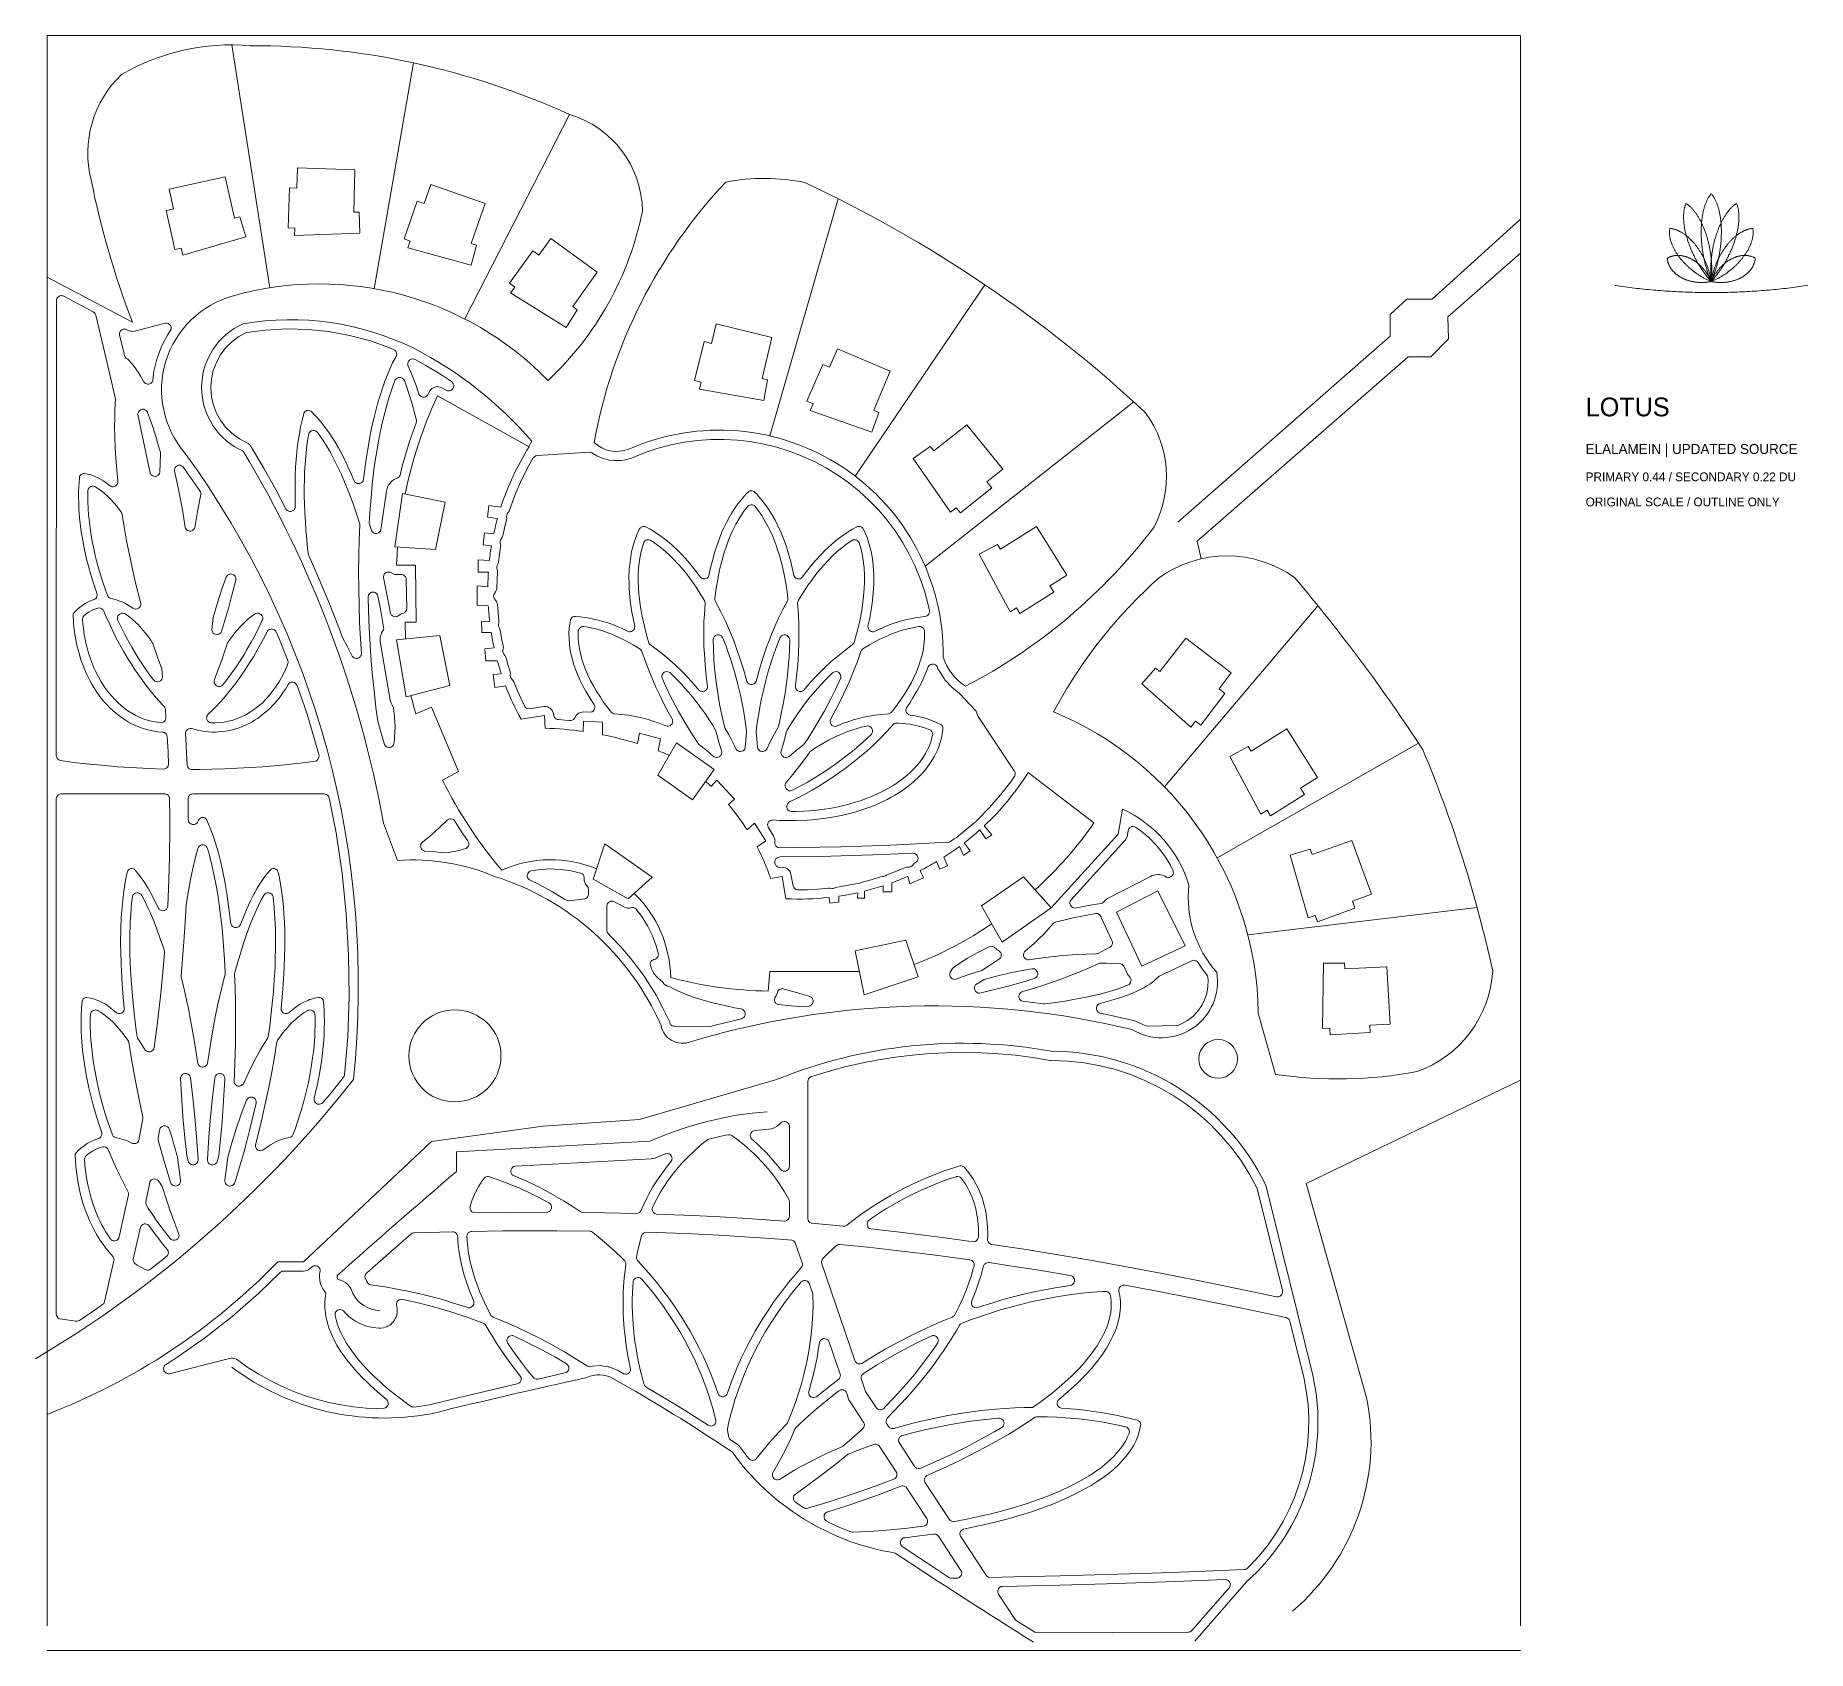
# Model space of a CAD drawing. Header units: inches. Extents: x 36 to 78.3, y 17.3 to 55.9.
import ezdxf

# ---------------------------------------------------------------- set-up
doc = ezdxf.new("R2010")
doc.units = ezdxf.units.IN
for name, color, linetype, lineweight in [('01_ORIGINAL_PLAN', 7, 'CONTINUOUS', 20), ('02_CONCEPT_CLOSED_AREAS', 7, 'CONTINUOUS', 15), ('03_CONCEPT_ICON', 7, 'CONTINUOUS', 15), ('04_TITLE', 7, 'CONTINUOUS', 15)]:
    doc.layers.add(name, color=color, linetype=linetype, lineweight=lineweight)

msp = doc.modelspace()

# ---------------------------------------------------------------- texts
at = {"layer": '04_TITLE'}
for s, height, p in [('LOTUS', 0.45, (73, 46.8)), ('ELALAMEIN | UPDATED SOURCE', 0.24, (73, 45.9)), ('PRIMARY 0.44 / SECONDARY 0.22 DU', 0.21, (73, 45.25)), ('ORIGINAL SCALE / OUTLINE ONLY', 0.21, (73, 44.65))]:
    msp.add_text(s, height=height, dxfattribs=at).set_placement(p)

# ---------------------------------------------------------------- linework, layer by layer
at = {"layer": '01_ORIGINAL_PLAN'}
for p, q in [((36.248, 17.906), (36.248, 55.9)), ((36.248, 55.9), (71.442, 55.9)), ((71.442, 55.9), (71.442, 17.906)), ((71.442, 17.312), (36.248, 17.312))]:
    msp.add_line(p, q, dxfattribs=at)
for points in [[(40.658, 55.675), (41.569, 49.871)], [(45, 55.245), (44.06, 49.85)], [(48.726, 54.013), (46.225, 49.126)], [(55.143, 52), (53.51, 46.333)], [(63.257, 44.272), (68.329, 48.719), (68.329, 49.231), (68.73, 49.6), (69.33, 49.6), (71.442, 51.512), (71.442, 50.696), (69.711, 49.177), (69.725, 48.651), (69.304, 48.218), (68.761, 48.218), (63.72, 43.82), (63.817, 43.397)], [(38.284, 49.049), (36.248, 50.129)], [(55.552, 45.371), (58.647, 49.945)], [(62.206, 47.145), (57.223, 43.22)], [(47.087, 44.63), (46.802, 44.667), (46.766, 44.393), (47.006, 44.362)], [(46.916, 43.993), (46.696, 44.016), (46.666, 43.73), (46.862, 43.709)], [(45.044, 43.247), (44.595, 43.241)], [(44.807, 41.482), (44.799, 41.881), (45.061, 41.886), (45.044, 43.247)], [(46.813, 43.357), (46.546, 43.371), (46.546, 43.074), (46.789, 43.074)], [(46.775, 42.728), (46.519, 42.748), (46.519, 42.277), (46.786, 42.274)], [(46.818, 41.908), (46.625, 41.902), (46.633, 41.638), (46.856, 41.638)], [(66.604, 42.276), (62.941, 37.945)], [(46.926, 41.27), (46.702, 41.249), (46.728, 40.961), (47.002, 40.962)], [(47.096, 40.651), (46.9, 40.63)], [(46.9, 40.63), (46.939, 40.324), (47.2, 40.358)], [(46.075, 38.317), (45.433, 39.849), (45.059, 39.693)], [(49.053, 39.272), (49.062, 39.519), (49.515, 39.492), (49.513, 39.194)], [(50.35, 38.981), (50.396, 39.232), (50.902, 39.093), (50.842, 38.811)], [(51.286, 38.996), (52.178, 38.364), (51.665, 37.64), (50.837, 38.227), (51.286, 38.996)], [(69.006, 38.995), (64.196, 36.253)], [(46.075, 38.317), (45.692, 38.109)], [(52.249, 38.111), (52.108, 37.96)], [(52.249, 38.111), (52.668, 37.654), (52.525, 37.523)], [(52.968, 36.924), (53.149, 37.079), (53.413, 36.661), (53.207, 36.514)], [(58.528, 36.918), (58.67, 36.704), (58.814, 36.799), (58.632, 37.014)], [(49.567, 36.583), (50.703, 35.787), (50.129, 35.27), (49.295, 35.742), (49.567, 36.583)], [(58.043, 36.524), (58.141, 36.305), (58.295, 36.419), (58.155, 36.608)], [(57.496, 36.162), (57.572, 35.985), (57.754, 36.063), (57.668, 36.267)], [(53.805, 35.806), (53.533, 35.759)], [(53.805, 35.806), (53.805, 35.806)], [(56.221, 35.586), (56.221, 35.439), (56.423, 35.439), (56.423, 35.655)], [(56.812, 35.811), (56.853, 35.634), (57.179, 35.773), (57.105, 35.949)], [(58.564, 35.106), (59.058, 34.241), (60.235, 35.059), (59.57, 35.799), (58.564, 35.106)], [(54.929, 35.306), (54.944, 35.165), (55.16, 35.189), (55.16, 35.336)], [(55.61, 35.419), (55.608, 35.288), (55.771, 35.288), (55.771, 35.457)], [(70.407, 35.063), (64.93, 34.409)], [(53.515, 33.54), (53.473, 33.07)], [(53.515, 33.54), (55.65, 33.54)], [(65.18, 32.538), (65.591, 31.078)], [(71.442, 30.938), (66.326, 28.468)], [(46.027, 28.759), (46.027, 29.23), (50.643, 29.479)], [(66.326, 28.468), (67.775, 23.323)]]:
    msp.add_lwpolyline(points, dxfattribs=at)
for points in [[(40.725, 51.537), (40.502, 52.523), (39.164, 52.23), (39.268, 51.758), (39.093, 51.72), (39.298, 50.787), (39.453, 50.821), (39.491, 50.65), (40.993, 51.087), (40.853, 51.565)], [(43.572, 51.68), (43.598, 52.69), (42.23, 52.734), (42.214, 52.252), (42.035, 52.258), (42.004, 51.303), (42.163, 51.298), (42.158, 51.123), (43.721, 51.177), (43.704, 51.675)], [(46.381, 50.933), (46.709, 51.889), (45.415, 52.34), (45.257, 51.885), (45.088, 51.944), (44.773, 51.041), (44.923, 50.989), (44.866, 50.824), (46.374, 50.409), (46.506, 50.889)], [(48.804, 49.422), (49.389, 50.246), (48.277, 51.045), (47.995, 50.654), (47.85, 50.758), (47.292, 49.982), (47.421, 49.889), (47.319, 49.747), (48.648, 48.921), (48.911, 49.345)], [(53.327, 47.704), (53.561, 48.687), (52.231, 49.012), (52.116, 48.544), (51.942, 48.586), (51.715, 47.658), (51.87, 47.62), (51.829, 47.45), (53.37, 47.181), (53.455, 47.672)], [(55.995, 46.944), (56.387, 47.876), (55.128, 48.415), (54.938, 47.972), (54.774, 48.042), (54.397, 47.164), (54.544, 47.101), (54.475, 46.94), (55.951, 46.422), (56.116, 46.892)], [(57.426, 45.973), (58.218, 46.601), (59.075, 45.534), (58.699, 45.232), (58.811, 45.092), (58.066, 44.493), (57.966, 44.618), (57.83, 44.508), (56.934, 45.791), (57.343, 46.076)], [(45.757, 44.748), (44.738, 44.957), (44.556, 43.684), (45.524, 43.622)], [(59.019, 43.63), (59.878, 44.165), (60.608, 43.006), (60.2, 42.749), (60.296, 42.598), (59.487, 42.088), (59.402, 42.222), (59.254, 42.129), (58.511, 43.505), (58.949, 43.742)], [(45.629, 41.562), (44.593, 41.461), (44.828, 40.095), (45.865, 40.369)], [(62.827, 40.702), (63.445, 41.502), (64.534, 40.672), (64.241, 40.288), (64.384, 40.18), (63.804, 39.42), (63.677, 39.516), (63.571, 39.377), (62.394, 40.407), (62.722, 40.782)], [(65.006, 38.799), (65.865, 39.334), (66.595, 38.175), (66.187, 37.918), (66.283, 37.767), (65.474, 37.257), (65.389, 37.391), (65.242, 37.298), (64.498, 38.674), (64.936, 38.911)], [(66.464, 36.332), (67.417, 36.67), (67.882, 35.382), (67.428, 35.218), (67.489, 35.05), (66.59, 34.725), (66.536, 34.875), (66.372, 34.816), (65.94, 36.319), (66.419, 36.457)], [(61.796, 34.957), (62.78, 35.461), (63.435, 34.152), (62.399, 33.663)], [(55.549, 34.034), (56.763, 34.283), (57.058, 33.412), (55.766, 32.976)], [(67.244, 33.6), (68.254, 33.648), (68.327, 32.28), (67.845, 32.255), (67.855, 32.076), (66.9, 32.025), (66.892, 32.184), (66.717, 32.175), (66.739, 33.739), (67.237, 33.732)]]:
    msp.add_lwpolyline(points, close=True, dxfattribs=at)
for points in [[(44.283, 37.084, 0.090917), (40.931, 45.968, -0.652582), (40.931, 49.011, -0.158741), (45.004, 48.425, -0.098355), (47.824, 46.203), (47.755, 46.078)], [(47.087, 44.63, -0.062406), (47.763, 46.073), (45.572, 47.29, 0.058367), (44.801, 44.944, 0.058367)], [(50.14, 46.014, -0.546754), (57.65, 41.045, 0.171391), (58.184, 40.351, 0.171391)], [(46.916, 43.993, -0.01479), (47.006, 44.362, -0.01479)], [(44.621, 43.68, 0.010358), (44.595, 43.241)], [(46.813, 43.357, -0.013879), (46.862, 43.709)], [(60.29, 39.74, -0.089338), (62.813, 42.944, -0.322066), (66.051, 42.944, -0.030946), (69.111, 38.833, -0.044664), (70.78, 33.554, -0.301674), (68.967, 31.144, -0.082145), (65.591, 31.078)], [(46.775, 42.728, -0.013523), (46.789, 43.074, -0.013523)], [(46.818, 41.908, -0.014342), (46.786, 42.274)], [(46.926, 41.27, -0.014645), (46.856, 41.638)], [(47.096, 40.651, -0.012679), (47.002, 40.962)], [(48.142, 39.35), (48.13, 39.649), (47.57, 39.561, -0.034306), (47.2, 40.358, -0.034306)], [(44.936, 40.124, 0.010564), (45.059, 39.693, 0.010564)], [(60.29, 39.74, -0.300089), (65.18, 32.538)], [(45.692, 38.109, 0.060935), (47.109, 35.956, -0.206423), (49.375, 35.99)], [(59.849, 35.488, 0.057164), (61.253, 37.088), (59.681, 38.289, -0.064319), (58.632, 37.014, -0.064319)], [(59.998, 35.322), (60.235, 35.059), (61.831, 36.816), (61.933, 37.418, -0.214593), (63.522, 35.602, 0.212382), (64.188, 33.517, -0.642649), (62.166, 32.15, 0.132984), (51.615, 31.858, -0.471407), (50.913, 32.245)], [(46.935, 35.809, 0.119192), (44.621, 36.188), (44.283, 37.084)], [(58.528, 36.918, -0.018836), (58.155, 36.608, -0.018836)], [(58.043, 36.524, -0.017658), (57.668, 36.267, -0.017658)], [(57.496, 36.162, -0.017305), (57.105, 35.949, -0.017305)], [(54.929, 35.306, -0.040089), (53.897, 35.276), (53.805, 35.806)], [(56.221, 35.586, -0.018166), (55.771, 35.457, -0.018166)], [(56.812, 35.811, -0.016254), (56.423, 35.655, -0.016254)], [(50.274, 35.4, -0.198705), (51.143, 33.392, 0.063223), (53.473, 33.07)], [(55.61, 35.419, -0.017778), (55.16, 35.336, -0.017778)], [(56.959, 33.703, 0.056142), (58.811, 34.673)], [(53.65, 30.945, -0.14301), (60.243, 31.63, -0.286424), (65.36, 28.431), (66.481, 23.89, -0.272091), (64.9, 18.954), (63.661, 17.533)], [(53.65, 30.945), (50.4, 30.004), (48.095, 29.84), (45.427, 29.473), (42.376, 26.597), (41.758, 26.597, -0.10797), (36.248, 22.954)]]:
    msp.add_lwpolyline(points, format="xyb", dxfattribs=at)
for centre, radius in [((45.989, 31.521), 1.1), ((64.22, 31.448), 0.463)]:
    msp.add_circle(centre, radius, dxfattribs=at)
for centre, radius, start, end in [((40.658, 50.423), 5.252, 85.2142, 120.0956), ((41.139, 37.317), 18.339, 65.5622, 90.1344), ((39.813, 53.089), 2.593, 133.6015, 194.2753), ((48.026, 51.672), 2.444, 0.7167, 73.3418), ((57.911, 56.571), 21.019, 191.3089, 200.9684), ((61.436, 43.951), 12.326, 136.7478, 169.6154), ((53.373, 47.535), 4.948, 78.6004, 100.6499), ((40.939, 23.771), 31.601, 47.0054, 64.8874), ((43.034, 53.196), 7.583, 313.0815, 348.6437), ((42.751, 42.34), 7.624, 44.2289, 105.6047), ((41.312, 47.434), 2.33, 105.2161, 220.7715), ((60.387, 45.356), 2.599, 332.6099, 36.0186), ((49.852, 46.755), 0.794, 227.0981, 291.2465), ((22.064, 33.195), 21.619, 354.0583, 36.0319), ((51.961, 52.291), 13.465, 297.5281, 322.8549), ((47.898, 31.093), 8.26, 81.9573, 88.3074), ((47.898, 31.093), 8.26, 72.7279, 78.7214), ((47.898, 31.093), 8.26, 67.0855, 69.118), ((48.363, 33.974), 5.47, 46.7825, 48.644), ((48.363, 33.974), 5.47, 32.6388, 40.4465), ((48.363, 33.974), 5.47, 19.0436, 27.6609), ((44.996, 29.643), 6.464, 23.734, 72.5429), ((22.02, 47.825), 27.364, 300.648, 321.9453), ((54.073, 21.787), 8.422, 94.2501, 114.0352), ((177.596, -125.015), 202.378, 130.55026, 131.62005), ((43.293, 26.24), 0.119, 162.5746, 211.3187), ((43.119, 25.741), 0.443, 13.2811, 80.611), ((44.225, 26.196), 0.761, 207.5896, 267.5639), ((44.306, 28.951), 6.083, 233.183, 280.5392), ((83.889, -134.15), 161.762, 102.40484, 103.75801), ((49.433, 23.211), 0.689, 61.2688, 115.2094), ((27.349, -15.654), 45.391, 56.1832, 60.407), ((62.535, 22.313), 5.337, 310.4718, 10.9016), ((57.468, 25.543), 5.979, 215.6658, 260.7622), ((129.159, 128.7), 131.041, 236.3299, 238.04792)]:
    msp.add_arc(centre, radius, start, end, dxfattribs=at)
at = {"layer": '02_CONCEPT_CLOSED_AREAS'}
for points in [[(36.469, 49.579), (36.472, 49.594), (36.483, 49.623), (36.502, 49.647), (36.526, 49.667), (36.554, 49.679), (36.585, 49.684), (36.615, 49.681), (36.63, 49.676), (37.35, 49.295), (37.378, 49.275), (37.398, 49.249), (37.411, 49.217), (37.596, 48.446), (37.778, 47.666), (37.88, 47.213), (37.868, 46.967), (37.862, 46.728), (37.861, 46.563), (37.865, 46.313), (37.875, 46.055), (37.89, 45.791), (37.911, 45.521), (37.937, 45.249), (37.936, 45.217), (37.927, 45.187), (37.919, 45.173), (37.899, 45.148), (37.887, 45.138), (37.859, 45.124), (37.828, 45.117), (37.796, 45.118), (37.781, 45.122), (37.753, 45.136), (37.665, 45.204), (37.592, 45.256), (37.52, 45.301), (37.449, 45.339), (37.373, 45.372), (37.299, 45.399), (37.255, 45.412), (37.18, 45.428), (37.144, 45.434), (37.12, 45.434), (37.097, 45.43), (37.077, 45.421), (37.058, 45.408), (37.038, 45.386), (37.025, 45.36), (37.02, 45.336), (37.01, 45.211), (37.001, 45.023), (36.999, 44.896), (37.002, 44.703), (37.009, 44.571), (37.024, 44.373), (37.038, 44.24), (37.065, 44.038), (37.098, 43.836), (37.124, 43.699), (37.167, 43.496), (37.2, 43.358), (37.235, 43.221), (37.292, 43.017), (37.356, 42.812), (37.437, 42.572), (37.444, 42.541), (37.444, 42.525), (37.438, 42.494), (37.432, 42.479), (37.424, 42.465), (37.402, 42.441), (37.375, 42.424), (37.303, 42.398), (37.236, 42.37), (37.173, 42.337), (37.108, 42.298), (37.019, 42.233), (36.959, 42.181), (36.898, 42.123), (36.887, 42.109), (36.876, 42.09), (36.869, 42.067), (36.867, 42.039), (36.878, 41.873), (36.889, 41.761), (36.919, 41.544), (36.96, 41.334), (37.012, 41.131), (37.057, 40.986), (37.091, 40.889), (37.164, 40.705), (37.205, 40.616), (37.269, 40.488), (37.316, 40.403), (37.364, 40.323), (37.439, 40.208), (37.493, 40.132), (37.548, 40.06), (37.605, 39.99), (37.664, 39.924), (37.754, 39.83), (37.818, 39.769), (37.883, 39.713), (37.982, 39.635), (38.051, 39.585), (38.122, 39.539), (38.194, 39.496), (38.267, 39.457), (38.341, 39.421), (38.417, 39.388), (38.495, 39.358), (38.573, 39.332), (38.653, 39.31), (38.733, 39.292), (38.814, 39.277), (38.896, 39.266), (39.002, 39.258), (39.034, 39.253), (39.062, 39.239), (39.075, 39.229), (39.096, 39.205), (39.11, 39.177), (39.116, 39.146), (39.136, 38.788), (39.148, 38.484), (39.142, 38.454), (39.136, 38.44), (39.12, 38.415), (39.097, 38.395), (39.084, 38.387), (39.056, 38.377), (39.026, 38.374), (38.682, 38.385), (38.23, 38.409), (37.93, 38.43), (37.631, 38.454), (37.183, 38.499), (36.886, 38.533), (36.556, 38.577), (36.527, 38.59), (36.502, 38.609), (36.484, 38.633), (36.472, 38.662), (36.468, 38.693)], [(37.976, 48.751), (37.977, 48.782), (37.98, 48.797), (37.992, 48.825), (38.001, 48.838), (38.011, 48.849), (38.035, 48.868), (38.063, 48.88), (38.078, 48.883), (38.093, 48.884), (38.123, 48.881), (38.152, 48.87), (38.199, 48.846), (38.238, 48.834), (38.261, 48.831), (38.299, 48.83), (38.339, 48.837), (39.075, 49.028), (39.106, 49.028), (39.136, 49.02), (39.149, 49.014), (39.174, 48.995), (39.193, 48.971), (39.2, 48.958), (39.209, 48.928), (39.21, 48.897), (39.203, 48.867), (39.188, 48.84), (39.132, 48.757), (38.994, 48.497), (38.983, 48.472), (38.878, 48.193), (38.869, 48.166), (38.801, 47.877), (38.775, 47.661), (38.77, 47.646), (38.755, 47.618), (38.732, 47.595), (38.719, 47.586), (38.705, 47.579), (38.674, 47.571), (38.642, 47.571), (38.626, 47.574), (38.597, 47.587), (38.572, 47.607), (38.553, 47.632), (38.482, 47.756), (38.421, 47.854), (38.325, 47.992), (38.261, 48.074), (38.195, 48.148), (38.178, 48.163), (38.132, 48.192), (38.111, 48.214), (38.103, 48.227), (38.093, 48.256)], [(42.177, 44.636), (42.171, 44.606), (42.164, 44.592), (42.147, 44.567), (42.124, 44.547), (42.096, 44.534), (42.066, 44.528), (42.035, 44.53), (42.02, 44.533), (41.993, 44.547), (41.969, 44.566), (41.952, 44.591), (41.716, 45.038), (41.426, 45.56), (41.109, 46.097), (41.083, 46.127), (41.051, 46.153), (40.84, 46.266), (40.658, 46.399), (40.512, 46.545), (40.388, 46.709), (40.297, 46.874), (40.222, 47.067), (40.176, 47.27), (40.159, 47.498), (40.173, 47.692), (40.217, 47.896), (40.29, 48.09), (40.388, 48.27), (40.512, 48.434), (40.658, 48.58), (40.825, 48.704), (40.993, 48.794), (41.02, 48.801), (41.467, 48.86), (41.972, 48.888), (42.486, 48.875), (42.977, 48.824), (43.473, 48.733), (43.969, 48.601), (44.437, 48.436), (44.541, 48.389), (44.553, 48.38), (44.574, 48.359), (44.589, 48.333), (44.597, 48.303), (44.598, 48.273), (44.595, 48.258), (44.584, 48.23), (44.502, 48.076), (44.434, 47.931), (44.369, 47.777), (44.307, 47.617), (44.248, 47.45), (44.193, 47.277), (44.14, 47.096), (44.066, 46.813), (44, 46.516), (43.959, 46.311), (43.921, 46.101), (43.885, 45.883), (43.853, 45.663), (43.808, 45.299), (43.8, 45.269), (43.794, 45.254), (43.775, 45.229), (43.75, 45.21), (43.721, 45.197), (43.69, 45.193), (43.658, 45.196), (43.643, 45.201), (43.616, 45.217), (43.594, 45.239), (43.578, 45.267), (43.515, 45.414), (43.441, 45.581), (43.364, 45.742), (43.287, 45.895), (43.206, 46.044), (43.126, 46.183), (43, 46.382), (42.873, 46.561), (42.786, 46.672), (42.696, 46.775), (42.605, 46.87), (42.552, 46.92), (42.527, 46.935), (42.506, 46.941), (42.486, 46.944), (42.464, 46.942), (42.444, 46.936), (42.424, 46.927), (42.408, 46.914), (42.394, 46.897), (42.383, 46.879), (42.377, 46.86), (42.339, 46.711), (42.303, 46.55), (42.273, 46.386), (42.246, 46.216), (42.224, 46.041), (42.198, 45.77), (42.185, 45.584), (42.177, 45.393), (42.172, 45.197), (42.171, 44.999)], [(44.867, 48.015), (44.861, 48.046), (44.864, 48.078), (44.869, 48.093), (44.884, 48.12), (44.905, 48.143), (44.932, 48.16), (44.947, 48.165), (44.978, 48.171), (45.009, 48.167), (45.038, 48.156), (45.295, 48.017), (45.667, 47.792), (45.909, 47.629), (45.933, 47.607), (45.942, 47.595), (45.95, 47.581), (45.96, 47.551), (45.961, 47.519), (45.954, 47.488), (45.948, 47.473), (45.94, 47.46), (45.918, 47.436), (45.891, 47.42), (45.861, 47.411), (45.829, 47.41), (45.813, 47.413), (45.784, 47.424), (45.679, 47.482), (45.639, 47.499), (45.6, 47.508), (45.575, 47.51), (45.554, 47.509), (45.511, 47.501), (45.488, 47.493), (45.452, 47.474), (45.435, 47.462), (45.404, 47.432), (45.38, 47.396), (45.343, 47.317), (45.335, 47.304), (45.313, 47.282), (45.286, 47.267), (45.257, 47.259), (45.226, 47.259), (45.211, 47.261), (45.182, 47.272), (45.158, 47.29), (45.147, 47.302), (45.131, 47.328), (45.061, 47.535), (45.001, 47.697), (44.938, 47.853)], [(44.22, 44.091), (44.208, 44.062), (44.189, 44.038), (44.164, 44.019), (44.15, 44.012), (44.121, 44.004), (44.09, 44.004), (44.06, 44.011), (44.046, 44.018), (44.033, 44.026), (44.01, 44.048), (43.994, 44.074), (43.947, 44.227), (43.942, 44.255), (43.963, 44.591), (43.993, 44.948), (44.016, 45.181), (44.056, 45.521), (44.087, 45.741), (44.12, 45.958), (44.156, 46.167), (44.194, 46.371), (44.236, 46.569), (44.28, 46.761), (44.352, 47.038), (44.403, 47.212), (44.457, 47.38), (44.514, 47.542), (44.564, 47.671), (44.583, 47.696), (44.608, 47.716), (44.623, 47.723), (44.653, 47.731), (44.685, 47.731), (44.701, 47.728), (44.73, 47.716), (44.755, 47.696), (44.765, 47.684), (44.781, 47.657), (44.825, 47.541), (44.908, 47.298), (44.961, 47.125), (45.035, 46.854), (45.07, 46.711), (45.073, 46.677), (45.066, 46.643), (44.907, 46.202), (44.731, 45.609), (44.68, 45.396), (44.666, 45.369), (44.657, 45.358), (44.635, 45.338), (44.622, 45.331), (44.571, 45.309), (44.538, 45.292), (44.491, 45.258), (44.463, 45.233), (44.432, 45.199), (44.406, 45.162), (44.388, 45.128), (44.367, 45.075), (44.352, 45.012)], [(38.416, 46.84), (38.418, 46.871), (38.427, 46.9), (38.444, 46.927), (38.467, 46.948), (38.48, 46.956), (38.494, 46.962), (38.525, 46.969), (38.556, 46.968), (38.586, 46.959), (38.612, 46.943), (38.623, 46.932), (38.642, 46.907), (38.648, 46.892), (38.697, 46.761), (38.772, 46.547), (38.844, 46.321), (38.936, 46.005), (38.953, 45.941), (38.957, 45.905), (38.941, 45.467), (38.932, 45.436), (38.915, 45.409), (38.892, 45.387), (38.864, 45.373), (38.833, 45.366), (38.817, 45.365), (38.801, 45.367), (38.771, 45.377), (38.757, 45.385), (38.733, 45.405), (38.715, 45.432), (38.709, 45.446), (38.554, 46.196)], [(42.496, 46.38), (42.509, 46.408), (42.529, 46.432), (42.554, 46.45), (42.568, 46.456), (42.599, 46.463), (42.63, 46.463), (42.659, 46.454), (42.686, 46.438), (42.707, 46.416), (42.738, 46.374), (42.857, 46.199), (42.936, 46.072), (43.014, 45.937), (43.092, 45.793), (43.204, 45.568), (43.278, 45.407), (43.385, 45.157), (43.455, 44.981), (43.557, 44.706), (43.655, 44.42), (43.716, 44.227), (43.718, 44.199), (43.703, 43.86), (43.692, 43.474), (43.688, 43.082), (43.69, 42.685), (43.699, 42.283), (43.713, 41.877), (43.727, 41.604), (43.756, 41.129), (43.75, 41.098), (43.744, 41.083), (43.727, 41.057), (43.716, 41.046), (43.69, 41.028), (43.66, 41.018), (43.628, 41.016), (43.597, 41.022), (43.583, 41.028), (43.557, 41.046), (43.536, 41.07), (43.417, 41.309), (43.299, 41.535), (43.216, 41.759), (42.997, 42.318), (42.766, 42.873), (42.49, 43.495), (42.471, 43.644), (42.449, 43.861), (42.431, 44.076), (42.416, 44.287), (42.404, 44.495), (42.396, 44.7), (42.392, 44.9), (42.391, 45.097), (42.394, 45.29), (42.4, 45.478), (42.417, 45.754), (42.433, 45.929), (42.453, 46.101), (42.476, 46.267)], [(46.937, 42.436), (46.928, 42.45), (46.917, 42.479), (46.914, 42.495), (46.915, 42.526), (46.919, 42.542), (46.932, 42.571), (46.957, 42.605), (46.978, 42.642), (46.99, 42.679), (46.994, 42.703), (46.999, 42.894), (47.008, 43.083), (47.003, 43.124), (46.992, 43.159), (46.989, 43.19), (46.993, 43.22), (46.998, 43.234), (47.014, 43.267), (47.028, 43.309), (47.053, 43.504), (47.08, 43.675), (47.082, 43.716), (47.08, 43.737), (47.073, 43.777), (47.072, 43.809), (47.08, 43.839), (47.118, 43.905), (47.131, 43.946), (47.172, 44.125), (47.224, 44.326), (47.226, 44.37), (47.223, 44.406), (47.228, 44.439), (47.241, 44.469), (47.264, 44.499), (47.286, 44.536), (47.428, 44.929), (47.581, 45.283), (47.755, 45.627), (47.861, 45.807), (47.871, 45.82), (47.895, 45.843), (47.924, 45.859), (47.957, 45.865), (49.212, 45.945), (49.228, 45.943), (49.258, 45.932), (49.383, 45.856), (49.41, 45.842), (49.512, 45.8), (49.541, 45.79), (49.647, 45.762), (49.677, 45.756), (49.786, 45.743), (49.816, 45.742), (49.927, 45.744), (49.957, 45.746), (50.067, 45.764), (50.097, 45.771), (50.205, 45.804), (50.535, 45.937), (50.843, 46.039), (51.154, 46.121), (51.468, 46.183), (51.785, 46.225), (52.102, 46.247), (52.42, 46.249), (52.737, 46.232), (53.045, 46.197), (53.366, 46.139), (53.675, 46.064), (53.973, 45.971), (54.272, 45.858), (54.572, 45.721), (54.858, 45.569), (55.135, 45.397), (55.396, 45.213), (55.648, 45.01), (55.885, 44.792), (56.112, 44.556), (56.314, 44.318), (56.504, 44.063), (56.682, 43.791), (56.835, 43.521), (56.975, 43.236), (57.097, 42.942), (57.203, 42.634), (57.288, 42.326), (57.322, 42.161), (57.325, 42.13), (57.319, 42.1), (57.306, 42.072), (57.286, 42.048), (57.26, 42.03), (57.246, 42.024), (57.216, 42.017), (57.103, 42.005), (56.986, 41.988), (56.87, 41.966), (56.754, 41.939), (56.58, 41.89), (56.407, 41.831), (56.235, 41.762), (56.014, 41.659), (55.999, 41.655), (55.967, 41.653), (55.936, 41.659), (55.907, 41.674), (55.884, 41.695), (55.866, 41.722), (55.857, 41.752), (55.856, 41.784), (55.897, 41.98), (55.924, 42.125), (55.955, 42.335), (55.972, 42.476), (55.988, 42.679), (55.993, 42.815), (55.993, 43.01), (55.987, 43.14), (55.97, 43.326), (55.953, 43.447), (55.93, 43.567), (55.903, 43.682), (55.871, 43.797), (55.833, 43.906), (55.792, 44.008), (55.769, 44.06), (55.744, 44.112), (55.731, 44.132), (55.715, 44.148), (55.703, 44.156), (55.67, 44.17), (55.641, 44.172), (55.618, 44.169), (55.604, 44.165), (55.489, 44.103), (55.383, 44.04), (55.279, 43.971), (55.175, 43.896), (55.074, 43.817), (54.975, 43.733), (54.831, 43.599), (54.735, 43.502), (54.598, 43.351), (54.506, 43.243), (54.418, 43.132), (54.285, 42.954), (54.261, 42.934), (54.233, 42.921), (54.203, 42.916), (54.172, 42.919), (54.157, 42.923), (54.129, 42.937), (54.117, 42.947), (54.097, 42.97), (54.084, 42.998), (54.045, 43.178), (54.01, 43.326), (53.952, 43.54), (53.907, 43.681), (53.836, 43.882), (53.783, 44.014), (53.698, 44.201), (53.636, 44.323), (53.538, 44.494), (53.466, 44.605), (53.355, 44.758), (53.275, 44.856), (53.192, 44.948), (53.135, 45.004), (53.117, 45.015), (53.089, 45.023), (53.06, 45.024), (53.038, 45.02), (53.019, 45.012), (53, 44.999), (52.949, 44.948), (52.866, 44.855), (52.749, 44.71), (52.675, 44.605), (52.605, 44.495), (52.537, 44.38), (52.474, 44.262), (52.414, 44.14), (52.358, 44.013), (52.282, 43.818), (52.234, 43.68), (52.19, 43.541), (52.131, 43.327), (52.096, 43.178), (52.058, 42.998), (52.044, 42.97), (52.035, 42.958), (52.012, 42.937), (51.985, 42.923), (51.954, 42.916), (51.923, 42.918), (51.894, 42.927), (51.868, 42.943), (51.856, 42.954), (51.723, 43.132), (51.634, 43.244), (51.5, 43.401), (51.407, 43.501), (51.311, 43.598), (51.167, 43.732), (51.066, 43.818), (50.967, 43.896), (50.864, 43.97), (50.758, 44.04), (50.652, 44.103), (50.537, 44.165), (50.523, 44.169), (50.501, 44.172), (50.472, 44.17), (50.439, 44.156), (50.421, 44.143), (50.411, 44.132), (50.398, 44.112), (50.372, 44.06), (50.349, 44.008), (50.308, 43.906), (50.271, 43.797), (50.238, 43.682), (50.211, 43.567), (50.189, 43.447), (50.165, 43.267), (50.154, 43.139), (50.147, 42.948), (50.148, 42.814), (50.154, 42.68), (50.17, 42.477), (50.186, 42.336), (50.218, 42.125), (50.245, 41.98), (50.286, 41.784), (50.286, 41.768), (50.281, 41.737), (50.275, 41.722), (50.258, 41.695), (50.234, 41.674), (50.206, 41.659), (50.175, 41.653), (50.143, 41.655), (50.113, 41.665), (49.965, 41.736), (49.85, 41.785), (49.734, 41.831), (49.62, 41.871), (49.502, 41.908), (49.386, 41.94), (49.27, 41.966), (49.155, 41.988), (48.98, 42.012), (48.866, 42.021), (48.846, 42.021), (48.818, 42.014), (48.793, 42.001), (48.772, 41.981), (48.754, 41.95), (48.748, 41.931), (48.732, 41.836), (48.719, 41.73), (48.714, 41.627), (48.715, 41.474), (48.723, 41.368), (48.737, 41.259), (48.767, 41.102), (48.794, 40.992), (48.825, 40.884), (48.862, 40.776), (48.925, 40.616), (48.974, 40.505), (49.053, 40.344), (49.114, 40.234), (49.21, 40.073), (49.319, 39.904), (49.33, 39.874), (49.332, 39.843), (49.326, 39.812), (49.312, 39.784), (49.292, 39.76), (49.266, 39.743), (49.251, 39.737), (49.221, 39.731), (49.053, 39.738), (49.029, 39.736), (48.989, 39.726), (48.949, 39.708), (48.914, 39.681), (48.885, 39.649), (48.844, 39.58), (48.821, 39.559), (48.793, 39.544), (48.762, 39.534), (48.726, 39.532), (48.614, 39.543), (48.46, 39.554), (48.43, 39.56), (48.403, 39.574), (48.379, 39.594), (48.362, 39.619), (48.352, 39.648), (48.344, 39.701), (48.337, 39.721), (48.319, 39.761), (48.307, 39.779), (48.28, 39.809), (48.261, 39.825), (48.243, 39.837), (48.203, 39.856), (48.161, 39.866), (48.117, 39.868), (47.762, 39.814), (47.731, 39.817), (47.703, 39.828), (47.678, 39.846), (47.658, 39.869), (47.57, 40.047), (47.486, 40.238), (47.395, 40.46), (47.37, 40.497), (47.341, 40.528), (47.323, 40.556), (47.314, 40.588), (47.312, 40.605), (47.316, 40.654), (47.311, 40.697), (47.257, 40.87), (47.214, 41.021), (47.198, 41.062), (47.187, 41.081), (47.156, 41.121), (47.142, 41.151), (47.136, 41.183), (47.136, 41.2), (47.145, 41.25), (47.146, 41.272), (47.141, 41.316), (47.104, 41.494), (47.068, 41.696), (47.052, 41.738), (47.036, 41.767), (47.027, 41.799), (47.027, 41.833), (47.035, 41.868), (47.038, 41.911), (47.019, 42.11), (47.003, 42.311), (46.997, 42.338), (46.983, 42.373), (46.959, 42.41)], [(39.291, 45.501), (39.292, 45.532), (39.296, 45.548), (39.309, 45.576), (39.329, 45.601), (39.355, 45.619), (39.384, 45.63), (39.416, 45.632), (39.431, 45.631), (39.461, 45.621), (39.488, 45.604), (39.509, 45.581), (39.896, 45.022), (39.911, 44.993), (39.917, 44.962), (39.916, 44.93), (39.841, 44.523), (39.779, 44.145), (39.766, 44.117), (39.747, 44.093), (39.723, 44.074), (39.694, 44.063), (39.679, 44.06), (39.648, 44.06), (39.633, 44.063), (39.604, 44.074), (39.58, 44.093), (39.569, 44.104), (39.553, 44.131), (39.548, 44.145), (39.486, 44.522), (39.434, 44.811), (39.379, 45.094)], [(37.222, 45.029), (37.23, 45.059), (37.246, 45.085), (37.256, 45.097), (37.268, 45.107), (37.295, 45.122), (37.324, 45.13), (37.355, 45.13), (37.385, 45.123), (37.412, 45.109), (37.474, 45.07), (37.564, 45.004), (37.627, 44.952), (37.692, 44.892), (37.756, 44.829), (37.849, 44.726), (37.912, 44.65), (38.008, 44.524), (38.032, 44.485), (38.039, 44.458), (38.095, 44.115), (38.147, 43.826), (38.244, 43.341), (38.355, 42.855), (38.487, 42.332), (38.487, 42.301), (38.484, 42.286), (38.473, 42.257), (38.454, 42.233), (38.443, 42.222), (38.416, 42.206), (38.402, 42.201), (38.371, 42.196), (38.356, 42.197), (38.326, 42.204), (38.298, 42.218), (38.187, 42.291), (38.121, 42.327), (38.054, 42.36), (37.987, 42.388), (37.919, 42.412), (37.85, 42.431), (37.767, 42.448), (37.753, 42.454), (37.726, 42.47), (37.715, 42.481), (37.705, 42.493), (37.69, 42.521), (37.587, 42.814), (37.524, 43.012), (37.484, 43.146), (37.43, 43.344), (37.397, 43.478), (37.353, 43.676), (37.326, 43.809), (37.292, 44.005), (37.273, 44.136), (37.249, 44.329), (37.237, 44.457), (37.228, 44.585), (37.22, 44.772), (37.219, 44.896)], [(52.207, 42.393), (52.2, 42.421), (52.199, 42.45), (52.229, 42.685), (52.266, 42.911), (52.311, 43.129), (52.362, 43.341), (52.421, 43.545), (52.465, 43.678), (52.536, 43.866), (52.615, 44.048), (52.7, 44.22), (52.792, 44.381), (52.891, 44.531), (52.961, 44.625), (52.987, 44.656), (52.999, 44.666), (53.026, 44.681), (53.055, 44.689), (53.086, 44.689), (53.116, 44.681), (53.13, 44.674), (53.154, 44.656), (53.217, 44.577), (53.317, 44.432), (53.412, 44.274), (53.471, 44.164), (53.528, 44.046), (53.581, 43.927), (53.653, 43.742), (53.698, 43.612), (53.741, 43.478), (53.797, 43.273), (53.831, 43.129), (53.861, 42.984), (53.901, 42.763), (53.923, 42.609), (53.943, 42.436), (53.939, 42.407), (53.934, 42.393), (53.825, 42.186), (53.722, 41.976), (53.655, 41.831), (53.56, 41.61), (53.5, 41.46), (53.443, 41.308), (53.361, 41.074), (53.31, 40.917), (53.263, 40.758), (53.182, 40.467), (53.166, 40.44), (53.156, 40.428), (53.144, 40.418), (53.117, 40.402), (53.087, 40.393), (53.071, 40.392), (53.055, 40.393), (53.024, 40.402), (53.01, 40.409), (52.985, 40.428), (52.975, 40.44), (52.959, 40.467), (52.879, 40.757), (52.806, 40.995), (52.726, 41.231), (52.641, 41.46), (52.55, 41.685), (52.454, 41.904), (52.352, 42.117)], [(50.499, 43.784), (50.516, 43.811), (50.527, 43.822), (50.553, 43.84), (50.567, 43.846), (50.598, 43.852), (50.614, 43.853), (50.629, 43.851), (50.659, 43.841), (50.739, 43.789), (50.882, 43.684), (51.02, 43.569), (51.113, 43.484), (51.203, 43.395), (51.335, 43.256), (51.422, 43.155), (51.549, 42.998), (51.671, 42.833), (51.752, 42.716), (51.867, 42.537), (51.957, 42.385), (51.965, 42.356), (51.966, 42.327), (51.947, 42.069), (51.939, 41.902), (51.935, 41.734), (51.934, 41.562), (51.939, 41.304), (51.947, 41.129), (51.965, 40.866), (51.99, 40.601), (52.021, 40.344), (52.02, 40.329), (52.012, 40.299), (51.997, 40.272), (51.975, 40.25), (51.949, 40.234), (51.919, 40.225), (51.888, 40.225), (51.858, 40.232), (51.831, 40.247), (51.819, 40.256), (51.703, 40.392), (51.561, 40.55), (51.415, 40.702), (51.266, 40.846), (51.112, 40.985), (50.956, 41.116), (50.797, 41.24), (50.652, 41.345), (50.641, 41.357), (50.624, 41.384), (50.58, 41.527), (50.541, 41.672), (50.49, 41.883), (50.46, 42.024), (50.424, 42.229), (50.404, 42.365), (50.383, 42.562), (50.373, 42.694), (50.367, 42.881), (50.368, 43.007), (50.378, 43.184), (50.39, 43.299), (50.406, 43.414), (50.438, 43.574), (50.466, 43.681)], [(54.323, 40.256), (54.298, 40.238), (54.269, 40.227), (54.254, 40.225), (54.223, 40.225), (54.193, 40.234), (54.166, 40.25), (54.145, 40.272), (54.13, 40.299), (54.122, 40.329), (54.122, 40.36), (54.151, 40.601), (54.177, 40.866), (54.195, 41.13), (54.205, 41.389), (54.207, 41.563), (54.205, 41.818), (54.195, 42.07), (54.176, 42.327), (54.175, 42.342), (54.18, 42.371), (54.185, 42.385), (54.199, 42.411), (54.313, 42.598), (54.429, 42.774), (54.511, 42.889), (54.634, 43.051), (54.719, 43.155), (54.806, 43.254), (54.894, 43.35), (55.028, 43.484), (55.122, 43.569), (55.26, 43.684), (55.354, 43.755), (55.45, 43.821), (55.483, 43.841), (55.497, 43.847), (55.528, 43.853), (55.559, 43.85), (55.574, 43.846), (55.588, 43.84), (55.614, 43.822), (55.625, 43.811), (55.642, 43.784), (55.662, 43.728), (55.69, 43.629), (55.726, 43.469), (55.744, 43.356), (55.764, 43.184), (55.773, 43.007), (55.773, 42.821), (55.768, 42.692), (55.753, 42.499), (55.737, 42.364), (55.706, 42.161), (55.667, 41.954), (55.635, 41.812), (55.581, 41.6), (55.523, 41.399), (55.51, 41.37), (55.489, 41.345), (55.293, 41.2), (55.134, 41.074), (54.978, 40.939), (54.826, 40.8), (54.726, 40.701), (54.58, 40.549), (54.439, 40.392)], [(40.412, 41.656), (40.395, 41.63), (40.373, 41.609), (40.346, 41.595), (40.316, 41.588), (40.3, 41.587), (40.27, 41.592), (40.241, 41.604), (40.217, 41.623), (40.199, 41.648), (40.187, 41.676), (40.183, 41.707), (40.217, 41.995), (40.264, 42.165), (40.356, 42.469), (40.429, 42.691), (40.524, 42.957), (40.539, 42.985), (40.549, 42.998), (40.56, 43.008), (40.587, 43.025), (40.602, 43.031), (40.633, 43.036), (40.664, 43.033), (40.694, 43.022), (40.707, 43.013), (40.73, 42.992), (40.739, 42.979), (40.752, 42.95), (40.755, 42.935), (40.757, 42.919), (40.753, 42.888), (40.662, 42.524), (40.585, 42.238), (40.504, 41.954)], [(44.283, 42.951), (44.282, 42.967), (44.288, 42.999), (44.302, 43.027), (44.323, 43.051), (44.349, 43.069), (44.364, 43.075), (44.38, 43.079), (44.411, 43.081), (44.443, 43.074), (44.515, 43.036), (44.556, 43.025), (44.598, 43.021), (44.722, 43.022), (44.753, 43.014), (44.78, 42.999), (44.802, 42.977), (44.811, 42.964), (44.824, 42.935), (44.828, 42.904), (44.837, 42.212), (44.833, 42.181), (44.822, 42.152), (44.803, 42.127), (44.791, 42.116), (44.763, 42.1), (44.731, 42.09), (44.692, 42.073), (44.673, 42.061), (44.639, 42.033), (44.61, 42.018), (44.595, 42.014), (44.563, 42.011), (44.531, 42.017), (44.516, 42.023), (44.489, 42.041), (44.478, 42.052), (44.46, 42.079), (44.454, 42.094), (44.374, 42.515)], [(43.914, 42.494), (43.922, 42.524), (43.928, 42.538), (43.946, 42.563), (43.97, 42.583), (43.998, 42.596), (44.013, 42.6), (44.028, 42.601), (44.059, 42.599), (44.088, 42.588), (44.113, 42.571), (44.124, 42.56), (44.141, 42.534), (44.151, 42.505), (44.204, 42.237), (44.287, 41.764), (44.288, 41.733), (44.282, 41.703), (44.239, 41.626), (44.225, 41.591), (44.214, 41.555), (44.207, 41.518), (44.203, 41.48), (44.205, 41.421), (44.446, 40.019), (44.455, 39.982), (44.468, 39.946), (44.484, 39.912), (44.513, 39.863), (44.524, 39.834), (44.543, 39.611), (44.558, 39.384), (44.538, 39.004), (44.533, 38.973), (44.52, 38.946), (44.5, 38.922), (44.475, 38.904), (44.446, 38.893), (44.431, 38.89), (44.401, 38.891), (44.386, 38.894), (44.357, 38.906), (44.333, 38.925), (44.323, 38.937), (44.308, 38.963), (44.229, 39.234), (44.145, 39.515), (44.103, 39.84), (44.057, 40.251), (44.016, 40.661), (43.982, 41.071), (43.963, 41.344), (43.94, 41.751), (43.923, 42.155)], [(37.093, 41.959), (37.1, 41.991), (37.106, 42.006), (37.125, 42.033), (37.136, 42.044), (37.204, 42.097), (37.254, 42.13), (37.305, 42.158), (37.355, 42.182), (37.436, 42.211), (37.463, 42.218), (37.494, 42.221), (37.524, 42.216), (37.552, 42.204), (37.565, 42.195), (37.586, 42.174), (37.601, 42.147), (37.662, 42.006), (37.751, 41.809), (37.844, 41.616), (37.909, 41.488), (38.01, 41.3), (38.08, 41.176), (38.187, 40.995), (38.261, 40.877), (38.337, 40.759), (38.453, 40.589), (38.615, 40.369), (38.739, 40.213), (38.824, 40.111), (38.911, 40.012), (39.039, 39.874), (39.058, 39.848), (39.069, 39.817), (39.072, 39.801), (39.086, 39.594), (39.084, 39.578), (39.074, 39.548), (39.066, 39.535), (39.045, 39.511), (39.033, 39.501), (39.004, 39.487), (38.973, 39.481), (38.881, 39.49), (38.775, 39.508), (38.67, 39.533), (38.567, 39.566), (38.466, 39.606), (38.367, 39.653), (38.27, 39.707), (38.177, 39.766), (38.114, 39.811), (38.024, 39.882), (37.936, 39.96), (37.854, 40.042), (37.798, 40.103), (37.72, 40.196), (37.645, 40.296), (37.596, 40.367), (37.528, 40.476), (37.464, 40.589), (37.404, 40.709), (37.366, 40.794), (37.314, 40.92), (37.282, 41.009), (37.237, 41.145), (37.21, 41.24), (37.175, 41.382), (37.154, 41.48), (37.136, 41.581), (37.114, 41.733), (37.102, 41.838)], [(37.933, 41.941), (37.928, 41.972), (37.93, 42.003), (37.94, 42.032), (37.948, 42.045), (37.969, 42.068), (37.994, 42.085), (38.024, 42.095), (38.039, 42.097), (38.054, 42.097), (38.085, 42.092), (38.112, 42.078), (38.191, 42.024), (38.275, 41.959), (38.36, 41.883), (38.419, 41.826), (38.503, 41.735), (38.586, 41.638), (38.643, 41.565), (38.724, 41.453), (38.76, 41.4), (38.774, 41.371), (38.883, 41.05), (38.985, 40.765), (39.003, 40.59), (39.002, 40.559), (38.998, 40.544), (38.986, 40.515), (38.966, 40.491), (38.954, 40.481), (38.927, 40.467), (38.897, 40.459), (38.882, 40.458), (38.851, 40.463), (38.822, 40.475), (38.81, 40.484), (38.788, 40.506), (38.75, 40.555), (38.633, 40.716), (38.557, 40.826), (38.447, 40.994), (38.375, 41.11), (38.27, 41.287), (38.17, 41.466), (38.104, 41.59), (38.01, 41.777)], [(40.44, 40.381), (40.415, 40.363), (40.401, 40.356), (40.371, 40.349), (40.34, 40.349), (40.311, 40.357), (40.284, 40.373), (40.272, 40.383), (40.253, 40.407), (40.241, 40.436), (40.238, 40.451), (40.238, 40.481), (40.245, 40.511), (40.345, 40.776), (40.411, 40.957), (40.559, 41.386), (40.602, 41.452), (40.656, 41.528), (40.769, 41.672), (40.881, 41.798), (40.995, 41.909), (41.052, 41.959), (41.109, 42.005), (41.166, 42.046), (41.228, 42.086), (41.242, 42.092), (41.273, 42.097), (41.303, 42.095), (41.332, 42.085), (41.358, 42.068), (41.379, 42.045), (41.386, 42.032), (41.397, 42.003), (41.399, 41.972), (41.397, 41.956), (41.388, 41.927), (41.347, 41.84), (41.222, 41.589), (41.124, 41.406), (41.022, 41.227), (40.952, 41.109), (40.844, 40.938), (40.732, 40.771), (40.654, 40.661), (40.537, 40.503)], [(40.157, 39.48), (40.128, 39.489), (40.101, 39.506), (40.08, 39.529), (40.066, 39.557), (40.059, 39.587), (40.06, 39.618), (40.064, 39.633), (40.077, 39.662), (40.097, 39.686), (40.195, 39.78), (40.284, 39.87), (40.373, 39.964), (40.46, 40.061), (40.629, 40.264), (40.752, 40.423), (40.834, 40.533), (40.99, 40.76), (41.102, 40.934), (41.176, 41.055), (41.317, 41.3), (41.417, 41.487), (41.502, 41.654), (41.519, 41.681), (41.543, 41.701), (41.557, 41.709), (41.588, 41.719), (41.619, 41.721), (41.635, 41.718), (41.665, 41.707), (41.679, 41.699), (41.691, 41.689), (41.711, 41.664), (41.781, 41.512), (41.996, 40.966), (42.004, 40.937), (42.005, 40.921), (42.001, 40.891), (41.979, 40.836), (41.942, 40.75), (41.884, 40.63), (41.799, 40.476), (41.707, 40.332), (41.633, 40.23), (41.556, 40.134), (41.475, 40.044), (41.389, 39.959), (41.302, 39.881), (41.211, 39.81), (41.118, 39.745), (41.057, 39.707), (40.993, 39.67), (40.892, 39.62), (40.791, 39.578), (40.689, 39.543), (40.584, 39.515), (40.478, 39.495), (40.371, 39.482), (40.262, 39.476)], [(48.937, 41.68), (48.946, 41.71), (48.954, 41.724), (48.963, 41.736), (48.985, 41.757), (49.013, 41.772), (49.028, 41.777), (49.058, 41.78), (49.17, 41.762), (49.278, 41.739), (49.386, 41.712), (49.494, 41.681), (49.602, 41.645), (49.712, 41.604), (49.82, 41.559), (49.98, 41.486), (50.088, 41.431), (50.246, 41.342), (50.406, 41.244), (50.434, 41.22), (50.443, 41.208), (50.457, 41.179), (50.54, 40.941), (50.627, 40.713), (50.69, 40.561), (50.79, 40.332), (50.898, 40.103), (50.975, 39.949), (51.054, 39.797), (51.185, 39.558), (51.19, 39.543), (51.193, 39.512), (51.189, 39.481), (51.176, 39.452), (51.157, 39.427), (51.132, 39.408), (51.118, 39.402), (51.087, 39.394), (51.056, 39.395), (51.026, 39.403), (50.868, 39.466), (50.714, 39.521), (50.607, 39.554), (50.451, 39.596), (50.291, 39.632), (50.132, 39.659), (49.974, 39.678), (49.796, 39.691), (49.782, 39.694), (49.755, 39.706), (49.731, 39.724), (49.646, 39.83), (49.534, 39.983), (49.463, 40.087), (49.366, 40.239), (49.304, 40.344), (49.223, 40.495), (49.172, 40.599), (49.107, 40.749), (49.068, 40.852), (49.02, 41), (48.993, 41.101), (48.963, 41.244), (48.948, 41.343), (48.935, 41.482), (48.933, 41.578)], [(52.156, 41.473), (52.164, 41.504), (52.179, 41.531), (52.19, 41.543), (52.214, 41.563), (52.229, 41.57), (52.259, 41.578), (52.291, 41.579), (52.321, 41.57), (52.349, 41.555), (52.361, 41.544), (52.38, 41.519), (52.465, 41.306), (52.519, 41.156), (52.571, 41.006), (52.621, 40.852), (52.668, 40.696), (52.733, 40.459), (52.774, 40.3), (52.811, 40.14), (52.861, 39.896), (52.891, 39.732), (52.918, 39.569), (52.958, 39.276), (52.958, 39.249), (52.924, 38.888), (52.913, 38.858), (52.895, 38.832), (52.872, 38.812), (52.843, 38.798), (52.812, 38.793), (52.781, 38.795), (52.765, 38.799), (52.737, 38.814), (52.725, 38.824), (52.705, 38.848), (52.593, 39.075), (52.525, 39.204), (52.439, 39.357), (52.427, 39.388), (52.364, 39.663), (52.312, 39.926), (52.267, 40.188), (52.23, 40.45), (52.2, 40.711), (52.177, 40.97), (52.162, 41.227)], [(53.183, 39.276), (53.211, 39.487), (53.237, 39.652), (53.28, 39.896), (53.313, 40.059), (53.349, 40.221), (53.408, 40.459), (53.451, 40.618), (53.521, 40.852), (53.57, 41.006), (53.649, 41.231), (53.706, 41.381), (53.762, 41.519), (53.781, 41.544), (53.793, 41.555), (53.82, 41.57), (53.851, 41.579), (53.882, 41.578), (53.898, 41.575), (53.927, 41.563), (53.952, 41.543), (53.971, 41.518), (53.982, 41.489), (53.986, 41.457), (53.979, 41.227), (53.97, 41.056), (53.958, 40.884), (53.942, 40.712), (53.923, 40.538), (53.9, 40.364), (53.875, 40.189), (53.83, 39.926), (53.778, 39.663), (53.739, 39.488), (53.71, 39.372), (53.582, 39.139), (53.515, 39.008), (53.437, 38.848), (53.416, 38.824), (53.39, 38.806), (53.376, 38.799), (53.345, 38.793), (53.329, 38.793), (53.298, 38.798), (53.284, 38.804), (53.27, 38.812), (53.246, 38.832), (53.228, 38.858), (53.222, 38.873), (53.216, 38.904), (53.2, 39.093), (53.183, 39.249)], [(55.101, 39.398), (55.07, 39.393), (55.039, 39.397), (55.01, 39.408), (54.996, 39.417), (54.974, 39.439), (54.958, 39.466), (54.949, 39.496), (54.949, 39.527), (54.957, 39.558), (55.087, 39.796), (55.167, 39.95), (55.28, 40.178), (55.352, 40.332), (55.419, 40.485), (55.514, 40.713), (55.602, 40.942), (55.684, 41.179), (55.69, 41.194), (55.708, 41.22), (55.736, 41.244), (55.894, 41.342), (56, 41.402), (56.107, 41.458), (56.214, 41.511), (56.321, 41.559), (56.429, 41.604), (56.537, 41.644), (56.647, 41.681), (56.807, 41.726), (56.917, 41.751), (57.025, 41.772), (57.068, 41.778), (57.099, 41.779), (57.114, 41.777), (57.143, 41.766), (57.168, 41.748), (57.179, 41.736), (57.195, 41.71), (57.204, 41.68), (57.206, 41.665), (57.209, 41.574), (57.206, 41.485), (57.194, 41.343), (57.179, 41.244), (57.148, 41.098), (57.106, 40.95), (57.055, 40.802), (57.013, 40.699), (56.945, 40.548), (56.892, 40.444), (56.807, 40.291), (56.712, 40.138), (56.643, 40.034), (56.534, 39.881), (56.42, 39.735), (56.399, 39.714), (56.387, 39.706), (56.374, 39.699), (56.345, 39.691), (56.167, 39.678), (56.008, 39.659), (55.85, 39.631), (55.744, 39.609), (55.64, 39.583), (55.533, 39.554), (55.376, 39.504), (55.272, 39.466)], [(50.936, 40.548), (50.931, 40.579), (50.934, 40.61), (50.939, 40.625), (50.954, 40.652), (50.964, 40.664), (50.988, 40.684), (51.017, 40.697), (51.048, 40.701), (51.079, 40.698), (51.108, 40.687), (51.121, 40.679), (51.211, 40.594), (51.306, 40.499), (51.401, 40.399), (51.492, 40.298), (51.626, 40.143), (51.713, 40.036), (51.798, 39.926), (51.881, 39.814), (51.963, 39.699), (52.079, 39.525), (52.155, 39.405), (52.224, 39.288), (52.303, 38.994), (52.362, 38.788), (52.363, 38.757), (52.356, 38.727), (52.342, 38.7), (52.321, 38.677), (52.309, 38.667), (52.281, 38.654), (52.25, 38.648), (52.235, 38.649), (52.204, 38.655), (52.177, 38.669), (52.003, 38.814), (51.836, 38.943), (51.818, 38.963), (51.684, 39.163), (51.546, 39.382), (51.457, 39.53), (51.33, 39.751), (51.248, 39.901), (51.133, 40.125), (51.024, 40.349)], [(53.469, 36.986), (53.46, 37.016), (53.459, 37.047), (53.465, 37.077), (53.472, 37.092), (53.489, 37.117), (53.513, 37.137), (53.541, 37.151), (53.557, 37.154), (53.588, 37.156), (53.735, 37.147), (53.871, 37.142), (54.138, 37.14), (54.4, 37.151), (54.53, 37.161), (54.72, 37.18), (54.972, 37.216), (55.216, 37.263), (55.452, 37.32), (55.568, 37.352), (55.736, 37.405), (55.901, 37.464), (56.008, 37.506), (56.112, 37.551), (56.214, 37.597), (56.313, 37.646), (56.409, 37.698), (56.501, 37.751), (56.593, 37.807), (56.68, 37.864), (56.807, 37.956), (56.887, 38.02), (56.962, 38.083), (57.072, 38.187), (57.14, 38.257), (57.204, 38.33), (57.264, 38.403), (57.32, 38.478), (57.399, 38.599), (57.445, 38.679), (57.486, 38.76), (57.524, 38.844), (57.557, 38.929), (57.599, 39.064), (57.62, 39.154), (57.636, 39.243), (57.647, 39.333), (57.645, 39.369), (57.638, 39.39), (57.627, 39.41), (57.612, 39.427), (57.594, 39.441), (57.492, 39.488), (57.394, 39.527), (57.25, 39.577), (57.149, 39.606), (57.048, 39.63), (56.949, 39.65), (56.864, 39.664), (56.835, 39.672), (56.821, 39.679), (56.797, 39.697), (56.778, 39.722), (56.766, 39.75), (56.763, 39.765), (56.763, 39.795), (56.765, 39.811), (56.776, 39.839), (56.862, 39.964), (56.931, 40.072), (57.027, 40.233), (57.088, 40.343), (57.143, 40.452), (57.193, 40.56), (57.239, 40.669), (57.294, 40.816), (57.313, 40.842), (57.324, 40.853), (57.351, 40.87), (57.382, 40.88), (57.414, 40.881), (57.429, 40.878), (57.459, 40.867), (57.485, 40.848), (57.505, 40.823), (57.535, 40.754), (57.553, 40.721), (57.673, 40.534), (57.695, 40.504), (57.858, 40.327), (58.042, 40.181), (58.429, 39.768), (58.438, 39.754), (58.466, 39.682), (58.49, 39.632), (58.534, 39.556), (59.351, 38.334), (59.359, 38.32), (59.371, 38.29), (59.373, 38.273), (59.372, 38.241), (59.361, 38.21), (59.269, 38.071), (59.025, 37.755), (58.761, 37.455), (58.477, 37.17), (58.441, 37.127), (58.429, 37.116), (58.383, 37.083), (58.203, 36.928), (58.019, 36.781), (57.978, 36.741), (57.964, 36.73), (57.914, 36.702), (57.827, 36.64), (57.795, 36.629), (57.457, 36.608), (56.712, 36.571), (56.213, 36.55), (55.713, 36.532), (55.211, 36.518), (54.708, 36.506), (54.205, 36.498), (53.735, 36.493), (53.704, 36.501), (53.677, 36.517), (53.654, 36.54), (53.646, 36.553), (53.639, 36.567), (53.631, 36.598), (53.633, 36.675), (53.63, 36.701), (53.619, 36.739), (53.599, 36.779)], [(53.965, 38.669), (53.937, 38.655), (53.907, 38.649), (53.876, 38.65), (53.846, 38.66), (53.82, 38.677), (53.799, 38.7), (53.785, 38.727), (53.778, 38.757), (53.778, 38.773), (53.783, 38.803), (53.839, 38.994), (53.912, 39.271), (53.926, 39.303), (54.024, 39.464), (54.1, 39.583), (54.179, 39.699), (54.26, 39.814), (54.343, 39.926), (54.471, 40.089), (54.559, 40.195), (54.65, 40.299), (54.742, 40.4), (54.835, 40.499), (54.93, 40.594), (55.02, 40.679), (55.033, 40.687), (55.062, 40.698), (55.094, 40.701), (55.124, 40.697), (55.153, 40.684), (55.166, 40.675), (55.187, 40.652), (55.202, 40.625), (55.207, 40.61), (55.211, 40.579), (55.206, 40.548), (55.2, 40.533), (55.082, 40.274), (54.971, 40.049), (54.812, 39.752), (54.685, 39.53), (54.596, 39.382), (54.504, 39.235), (54.409, 39.09), (54.315, 38.953), (54.295, 38.934), (54.139, 38.815)], [(39.553, 39.23), (39.559, 39.26), (39.572, 39.288), (39.582, 39.3), (39.605, 39.321), (39.618, 39.329), (39.632, 39.335), (39.662, 39.342), (39.693, 39.34), (39.844, 39.301), (39.929, 39.284), (40.015, 39.271), (40.099, 39.262), (40.183, 39.257), (40.267, 39.256), (40.351, 39.26), (40.433, 39.267), (40.515, 39.278), (40.596, 39.292), (40.677, 39.311), (40.755, 39.333), (40.834, 39.359), (40.911, 39.388), (41.021, 39.437), (41.134, 39.497), (41.205, 39.539), (41.274, 39.584), (41.378, 39.66), (41.444, 39.713), (41.509, 39.77), (41.572, 39.83), (41.634, 39.892), (41.694, 39.957), (41.779, 40.059), (41.835, 40.132), (41.888, 40.207), (41.939, 40.284), (42.003, 40.39), (42.023, 40.415), (42.049, 40.434), (42.079, 40.446), (42.095, 40.449), (42.127, 40.448), (42.157, 40.438), (42.185, 40.421), (42.206, 40.397), (42.22, 40.368), (42.456, 39.682), (42.729, 38.753), (42.743, 38.691), (42.742, 38.66), (42.734, 38.63), (42.718, 38.604), (42.708, 38.592), (42.683, 38.573), (42.655, 38.562), (42.292, 38.515), (41.846, 38.468), (41.396, 38.43), (41.096, 38.409), (40.795, 38.392), (40.494, 38.38), (40.193, 38.371), (39.89, 38.366), (39.695, 38.366), (39.665, 38.373), (39.651, 38.38), (39.627, 38.398), (39.616, 38.41), (39.6, 38.436), (39.591, 38.465)], [(54.037, 37.861), (54.007, 37.854), (53.976, 37.856), (53.946, 37.865), (53.932, 37.873), (53.909, 37.893), (53.891, 37.919), (53.885, 37.933), (53.878, 37.964), (53.879, 37.995), (53.889, 38.025), (53.905, 38.051), (54.064, 38.244), (54.176, 38.386), (54.337, 38.601), (54.459, 38.772), (54.467, 38.783), (54.488, 38.802), (54.588, 38.87), (54.682, 38.93), (54.775, 38.986), (54.915, 39.063), (55.01, 39.112), (55.108, 39.159), (55.205, 39.202), (55.349, 39.26), (55.449, 39.296), (55.595, 39.343), (55.696, 39.371), (55.819, 39.4), (55.85, 39.403), (55.881, 39.398), (55.909, 39.385), (55.921, 39.376), (55.942, 39.353), (55.951, 39.34), (55.962, 39.311), (55.965, 39.28), (55.964, 39.265), (55.955, 39.235), (55.939, 39.209), (55.805, 39.08), (55.645, 38.936), (55.477, 38.794), (55.361, 38.701), (55.183, 38.566), (55.06, 38.477), (54.872, 38.348), (54.742, 38.263), (54.546, 38.141), (54.41, 38.061), (54.205, 37.947)], [(54.021, 37.361), (53.991, 37.368), (53.977, 37.375), (53.953, 37.393), (53.934, 37.417), (53.921, 37.445), (53.916, 37.476), (53.919, 37.506), (53.93, 37.535), (53.947, 37.56), (53.958, 37.571), (53.984, 37.588), (54.165, 37.678), (54.379, 37.791), (54.521, 37.871), (54.659, 37.952), (54.861, 38.077), (54.994, 38.164), (55.187, 38.297), (55.314, 38.389), (55.496, 38.528), (55.616, 38.624), (55.788, 38.769), (55.9, 38.868), (56.008, 38.968), (56.163, 39.119), (56.313, 39.275), (56.452, 39.43), (56.475, 39.45), (56.488, 39.458), (56.517, 39.468), (56.532, 39.471), (56.579, 39.47), (56.675, 39.464), (56.769, 39.454), (56.861, 39.442), (57.001, 39.415), (57.092, 39.393), (57.183, 39.367), (57.318, 39.321), (57.354, 39.303), (57.376, 39.282), (57.385, 39.269), (57.392, 39.255), (57.401, 39.226), (57.403, 39.195), (57.4, 39.18), (57.385, 39.118), (57.364, 39.044), (57.322, 38.931), (57.288, 38.854), (57.23, 38.746), (57.166, 38.642), (57.091, 38.54), (57.035, 38.471), (56.949, 38.375), (56.883, 38.31), (56.782, 38.218), (56.672, 38.13), (56.557, 38.047), (56.474, 37.992), (56.346, 37.915), (56.211, 37.842), (56.071, 37.774), (55.973, 37.73), (55.823, 37.67), (55.667, 37.614), (55.559, 37.579), (55.396, 37.532), (55.282, 37.503), (55.11, 37.465), (54.936, 37.433), (54.815, 37.414), (54.634, 37.392), (54.449, 37.375), (54.323, 37.367), (54.134, 37.36)], [(37.553, 29.682), (37.555, 29.65), (37.548, 29.618), (37.533, 29.589), (37.511, 29.566), (37.483, 29.549), (37.388, 29.516), (37.317, 29.486), (37.277, 29.466), (37.208, 29.426), (37.141, 29.381), (37.074, 29.329), (37.009, 29.272), (36.94, 29.202), (36.927, 29.183), (36.921, 29.169), (36.916, 29.139), (36.922, 29.003), (36.933, 28.877), (36.954, 28.695), (36.972, 28.573), (37.004, 28.398), (37.03, 28.281), (37.073, 28.114), (37.105, 28.003), (37.159, 27.842), (37.218, 27.689), (37.261, 27.587), (37.306, 27.489), (37.378, 27.348), (37.43, 27.255), (37.511, 27.123), (37.568, 27.038), (37.626, 26.958), (37.719, 26.84), (37.826, 26.717), (37.841, 26.687), (37.845, 26.671), (37.847, 26.655), (37.844, 26.622), (37.618, 25.649), (37.608, 25.622), (37.592, 25.598), (37.571, 25.579), (37.451, 25.494), (37.018, 25.202), (36.988, 25.187), (36.971, 25.183), (36.937, 25.183), (36.555, 25.235), (36.541, 25.24), (36.514, 25.256), (36.492, 25.278), (36.484, 25.291), (36.472, 25.319), (36.468, 25.35), (36.468, 37.66), (36.472, 37.691), (36.484, 37.72), (36.493, 37.733), (36.515, 37.755), (36.542, 37.771), (36.572, 37.779), (36.588, 37.78), (39.069, 37.779), (39.085, 37.776), (39.113, 37.764), (39.138, 37.746), (39.157, 37.721), (39.164, 37.707), (39.169, 37.693), (39.174, 37.662), (39.179, 37.233), (39.18, 36.923), (39.173, 36.301), (39.166, 35.989), (39.15, 35.523), (39.13, 35.101), (39.124, 35.07), (39.118, 35.055), (39.1, 35.028), (39.076, 35.007), (39.048, 34.993), (39.016, 34.987), (38.984, 34.99), (38.954, 35.001), (38.928, 35.019), (38.917, 35.031), (38.9, 35.058), (38.793, 35.286), (38.728, 35.409), (38.664, 35.524), (38.562, 35.687), (38.458, 35.833), (38.354, 35.958), (38.335, 35.976), (38.316, 35.987), (38.282, 35.996), (38.246, 35.994), (38.214, 35.981), (38.192, 35.964), (38.175, 35.941), (38.166, 35.921), (38.147, 35.841), (38.106, 35.624), (38.071, 35.395), (38.053, 35.236), (38.03, 34.99), (38.019, 34.82), (38.008, 34.559), (38.003, 34.195), (38.005, 34.008), (38.014, 33.723), (38.023, 33.528), (38.041, 33.23), (38.066, 32.927), (38.092, 32.663), (38.093, 32.647), (38.088, 32.615), (38.074, 32.586), (38.065, 32.573), (38.041, 32.551), (38.027, 32.543), (38.012, 32.537), (37.981, 32.53), (37.949, 32.533), (37.933, 32.537), (37.905, 32.551), (37.812, 32.63), (37.733, 32.69), (37.655, 32.744), (37.578, 32.789), (37.496, 32.83), (37.416, 32.863), (37.334, 32.89), (37.286, 32.902), (37.198, 32.916), (37.174, 32.915), (37.153, 32.91), (37.127, 32.896), (37.11, 32.88), (37.093, 32.855), (37.084, 32.827), (37.071, 32.679), (37.061, 32.47), (37.059, 32.326), (37.063, 32.111), (37.07, 31.964), (37.087, 31.742), (37.102, 31.593), (37.131, 31.368), (37.155, 31.217), (37.195, 30.989), (37.243, 30.76), (37.297, 30.532), (37.337, 30.378), (37.402, 30.149), (37.473, 29.921)], [(39.615, 37.674), (39.623, 37.704), (39.629, 37.719), (39.648, 37.744), (39.66, 37.755), (39.688, 37.771), (39.703, 37.776), (39.734, 37.78), (42.867, 37.78), (42.897, 37.776), (42.924, 37.765), (42.949, 37.748), (42.968, 37.725), (42.975, 37.712), (42.985, 37.683), (43.149, 36.85), (43.293, 35.884), (43.394, 34.912), (43.45, 33.929), (43.462, 32.947), (43.428, 31.968), (43.354, 31.065), (43.345, 31.038), (43.33, 31.014), (42.999, 30.601), (42.835, 30.406), (42.813, 30.385), (42.786, 30.371), (42.756, 30.364), (42.74, 30.363), (42.71, 30.368), (42.682, 30.38), (42.658, 30.399), (42.639, 30.424), (42.628, 30.452), (42.623, 30.482), (42.627, 30.513), (42.669, 30.683), (42.703, 30.837), (42.762, 31.142), (42.787, 31.293), (42.809, 31.444), (42.827, 31.594), (42.843, 31.743), (42.855, 31.891), (42.863, 32.037), (42.868, 32.183), (42.87, 32.327), (42.868, 32.469), (42.862, 32.61), (42.847, 32.814), (42.839, 32.849), (42.824, 32.875), (42.802, 32.896), (42.769, 32.912), (42.74, 32.917), (42.685, 32.91), (42.638, 32.901), (42.56, 32.879), (42.515, 32.864), (42.473, 32.847), (42.395, 32.812), (42.352, 32.789), (42.276, 32.744), (42.232, 32.716), (42.155, 32.659), (42.025, 32.552), (41.996, 32.537), (41.981, 32.533), (41.965, 32.53), (41.933, 32.532), (41.902, 32.543), (41.888, 32.551), (41.865, 32.573), (41.855, 32.586), (41.842, 32.615), (41.838, 32.631), (41.837, 32.663), (41.863, 32.925), (41.888, 33.229), (41.911, 33.624), (41.922, 33.913), (41.925, 34.102), (41.924, 34.469), (41.915, 34.734), (41.905, 34.905), (41.893, 35.074), (41.877, 35.237), (41.847, 35.472), (41.824, 35.623), (41.796, 35.771), (41.767, 35.909), (41.761, 35.928), (41.751, 35.946), (41.738, 35.964), (41.71, 35.984), (41.676, 35.995), (41.641, 35.995), (41.614, 35.987), (41.59, 35.972), (41.575, 35.958), (41.507, 35.878), (41.435, 35.784), (41.333, 35.634), (41.266, 35.524), (41.169, 35.349), (41.105, 35.221), (41.012, 35.021), (40.951, 34.877), (40.866, 34.662), (40.851, 34.634), (40.841, 34.622), (40.816, 34.602), (40.801, 34.594), (40.771, 34.586), (40.755, 34.585), (40.723, 34.589), (40.693, 34.601), (40.68, 34.61), (40.668, 34.621), (40.649, 34.647), (40.638, 34.676), (40.584, 35.109), (40.54, 35.403), (40.492, 35.685), (40.438, 35.954), (40.38, 36.21), (40.338, 36.374), (40.271, 36.606), (40.222, 36.754), (40.146, 36.962), (40.066, 37.151), (40.048, 37.179), (40.022, 37.201), (39.989, 37.215), (39.961, 37.217), (39.933, 37.213), (39.908, 37.201), (39.891, 37.189), (39.877, 37.173), (39.865, 37.154), (39.842, 37.105), (39.822, 37.081), (39.797, 37.062), (39.769, 37.051), (39.753, 37.048), (39.722, 37.049), (39.693, 37.057), (39.679, 37.064), (39.654, 37.083), (39.635, 37.108), (39.624, 37.136), (39.62, 37.167)], [(45.266, 36.415), (45.236, 36.426), (45.21, 36.444), (45.189, 36.468), (45.176, 36.497), (45.171, 36.528), (45.174, 36.56), (45.178, 36.575), (45.194, 36.603), (45.216, 36.626), (45.38, 36.761), (45.507, 36.872), (45.631, 36.986), (45.814, 37.163), (45.841, 37.178), (45.871, 37.186), (45.902, 37.186), (45.931, 37.179), (45.958, 37.164), (45.981, 37.143), (46.147, 36.874), (46.301, 36.655), (46.309, 36.641), (46.32, 36.611), (46.322, 36.595), (46.321, 36.563), (46.31, 36.532), (46.292, 36.506), (46.268, 36.485), (46.254, 36.477), (46.187, 36.456), (46.087, 36.43), (45.935, 36.398), (45.83, 36.381), (45.721, 36.37), (45.524, 36.395)], [(60.807, 35.053), (60.775, 35.055), (60.745, 35.065), (60.731, 35.073), (60.708, 35.094), (60.69, 35.12), (60.68, 35.15), (60.678, 35.182), (60.685, 35.213), (60.699, 35.241), (61.994, 36.668), (62.02, 36.704), (62.037, 36.739), (62.044, 36.759), (62.069, 36.899), (62.078, 36.93), (62.086, 36.944), (62.106, 36.968), (62.132, 36.986), (62.147, 36.992), (62.162, 36.997), (62.194, 36.999), (62.225, 36.993), (62.253, 36.979), (62.343, 36.919), (62.553, 36.744), (62.752, 36.54), (62.936, 36.305), (63.082, 36.074), (63.145, 35.943), (63.15, 35.927), (63.151, 35.895), (63.145, 35.864), (63.13, 35.836), (63.12, 35.823), (63.108, 35.812), (63.081, 35.795), (63.05, 35.786), (63.018, 35.786), (63.002, 35.788), (62.987, 35.793), (62.947, 35.814), (62.912, 35.828), (62.855, 35.844), (62.816, 35.85), (62.777, 35.851), (62.724, 35.847), (62.684, 35.839), (62.648, 35.828), (62.602, 35.809), (61.609, 35.299), (61.577, 35.28), (61.547, 35.258), (61.519, 35.232), (61.484, 35.193), (61.46, 35.176), (61.447, 35.169), (61.419, 35.161), (61.119, 35.113)], [(39.447, 33.427), (39.492, 33.931), (39.516, 34.247), (39.549, 34.718), (39.572, 35.14), (39.622, 35.463), (39.671, 35.735), (39.725, 35.994), (39.784, 36.239), (39.85, 36.478), (39.862, 36.506), (39.881, 36.53), (39.893, 36.54), (39.906, 36.548), (39.934, 36.559), (39.965, 36.563), (39.98, 36.562), (40.01, 36.555), (40.036, 36.54), (40.048, 36.53), (40.067, 36.506), (40.08, 36.478), (40.126, 36.316), (40.186, 36.076), (40.241, 35.821), (40.292, 35.554), (40.323, 35.368), (40.366, 35.08), (40.392, 34.881), (40.426, 34.575), (40.446, 34.364), (40.473, 34.041), (40.487, 33.82), (40.504, 33.52), (40.5, 33.484), (40.442, 33.251), (40.373, 32.955), (40.329, 32.752), (40.266, 32.442), (40.226, 32.23), (40.169, 31.906), (40.08, 31.341), (40.068, 31.312), (40.049, 31.288), (40.024, 31.269), (39.995, 31.257), (39.965, 31.253), (39.949, 31.254), (39.919, 31.262), (39.905, 31.269), (39.88, 31.288), (39.87, 31.299), (39.854, 31.326), (39.849, 31.341), (39.76, 31.905), (39.684, 32.335), (39.622, 32.649), (39.579, 32.853), (39.511, 33.152), (39.451, 33.4)], [(47.77, 35.723), (47.745, 35.744), (47.736, 35.756), (47.721, 35.785), (47.717, 35.8), (47.715, 35.832), (47.717, 35.848), (47.728, 35.878), (47.746, 35.904), (47.77, 35.925), (47.799, 35.938), (47.969, 35.968), (48.236, 35.986), (48.503, 35.977), (48.768, 35.942), (48.985, 35.889), (49.013, 35.879), (49.026, 35.87), (49.049, 35.85), (49.065, 35.824), (49.071, 35.81), (49.076, 35.78), (49.075, 35.746), (49.078, 35.703), (49.09, 35.662), (49.109, 35.623), (49.122, 35.606), (49.154, 35.571), (49.17, 35.544), (49.176, 35.528), (49.18, 35.496), (49.18, 35.385), (49.176, 35.354), (49.164, 35.325), (49.144, 35.3), (49.119, 35.281), (49.09, 35.269), (48.72, 35.226), (48.703, 35.225), (48.669, 35.231), (48.639, 35.246), (48.608, 35.266), (48.305, 35.45), (48.002, 35.612)], [(53.632, 36.122), (53.629, 36.137), (53.629, 36.168), (53.637, 36.198), (53.652, 36.225), (53.674, 36.247), (53.701, 36.263), (53.731, 36.271), (53.747, 36.273), (54.712, 36.286), (55.468, 36.305), (56.221, 36.33), (56.925, 36.361), (56.957, 36.358), (56.972, 36.353), (57.001, 36.338), (57.013, 36.328), (57.033, 36.304), (57.041, 36.289), (57.05, 36.259), (57.051, 36.243), (57.047, 36.211), (57.035, 36.182), (57.027, 36.168), (57.004, 36.146), (56.967, 36.121), (56.951, 36.106), (56.916, 36.066), (56.89, 36.046), (56.86, 36.034), (56.844, 36.031), (56.787, 36.03), (56.745, 36.021), (56.536, 35.934), (56.346, 35.862), (56.306, 35.842), (56.277, 35.822), (56.249, 35.81), (56.233, 35.807), (56.197, 35.804), (56.154, 35.795), (55.935, 35.728), (55.716, 35.67), (55.643, 35.642), (55.565, 35.634), (55.345, 35.59), (55.126, 35.554), (55.083, 35.542), (55.048, 35.527), (55.019, 35.519), (54.989, 35.519), (54.951, 35.525), (54.909, 35.526), (54.658, 35.503), (54.409, 35.49), (54.171, 35.489), (54.141, 35.496), (54.114, 35.511), (54.092, 35.532), (54.083, 35.545), (54.07, 35.573), (54.017, 35.865), (54.002, 35.905), (53.979, 35.942), (53.96, 35.962), (53.932, 35.986), (53.897, 36.006), (53.874, 36.015), (53.841, 36.023), (53.811, 36.026), (53.754, 36.022), (53.738, 36.023), (53.707, 36.031), (53.693, 36.038), (53.667, 36.057), (53.657, 36.069), (53.641, 36.097)], [(38.286, 35.328), (38.298, 35.357), (38.317, 35.382), (38.342, 35.401), (38.356, 35.408), (38.387, 35.416), (38.419, 35.416), (38.449, 35.407), (38.463, 35.4), (38.488, 35.38), (38.507, 35.355), (38.596, 35.187), (38.657, 35.061), (38.717, 34.93), (38.803, 34.723), (38.861, 34.575), (38.944, 34.343), (39.025, 34.098), (39.049, 34.023), (39.054, 33.993), (39.012, 33.501), (38.948, 32.879), (38.874, 32.257), (38.803, 31.718), (38.794, 31.688), (38.779, 31.661), (38.768, 31.649), (38.744, 31.63), (38.73, 31.623), (38.7, 31.615), (38.669, 31.615), (38.639, 31.623), (38.611, 31.638), (38.589, 31.66), (38.409, 31.949), (38.399, 31.983), (38.379, 32.123), (38.327, 32.539), (38.285, 32.946), (38.254, 33.343), (38.234, 33.73), (38.225, 34.013), (38.224, 34.376), (38.234, 34.723), (38.244, 34.891), (38.256, 35.054), (38.271, 35.214)], [(40.935, 30.853), (40.926, 30.84), (40.903, 30.818), (40.875, 30.803), (40.844, 30.796), (40.812, 30.797), (40.782, 30.807), (40.768, 30.814), (40.744, 30.835), (40.726, 30.861), (40.715, 30.891), (40.713, 30.906), (40.739, 31.567), (40.745, 31.815), (40.75, 32.185), (40.75, 32.549), (40.747, 32.789), (40.739, 33.144), (40.727, 33.479), (40.751, 33.574), (40.826, 33.841), (40.931, 34.182), (41.013, 34.422), (41.068, 34.575), (41.125, 34.722), (41.183, 34.863), (41.242, 34.997), (41.303, 35.126), (41.364, 35.247), (41.431, 35.368), (41.453, 35.391), (41.48, 35.407), (41.511, 35.416), (41.542, 35.416), (41.573, 35.408), (41.6, 35.392), (41.612, 35.382), (41.632, 35.357), (41.644, 35.328), (41.647, 35.312), (41.673, 35.055), (41.691, 34.809), (41.702, 34.552), (41.706, 34.287), (41.705, 34.104), (41.699, 33.826), (41.692, 33.635), (41.675, 33.343), (41.653, 33.047), (41.634, 32.845), (41.602, 32.538), (41.564, 32.228), (41.53, 31.983), (41.52, 31.949), (41.412, 31.777), (41.341, 31.66), (41.272, 31.538), (41.204, 31.413), (41.071, 31.148)], [(50.209, 35.064), (50.225, 35.065), (50.257, 35.062), (50.287, 35.05), (50.313, 35.03), (50.452, 34.85), (50.589, 34.631), (50.708, 34.39), (50.798, 34.148), (50.845, 33.972), (50.848, 33.957), (50.849, 33.927), (50.846, 33.912), (50.835, 33.884), (50.817, 33.859), (50.806, 33.849), (50.781, 33.832), (50.734, 33.819), (50.713, 33.81), (50.695, 33.798), (50.679, 33.781), (50.664, 33.755), (50.657, 33.734), (50.655, 33.711), (50.659, 33.684), (50.675, 33.632), (50.686, 33.602), (50.703, 33.566), (50.732, 33.513), (50.739, 33.489), (50.76, 33.472), (50.797, 33.428), (50.845, 33.377), (50.947, 33.287), (50.982, 33.242), (51.015, 33.214), (51.052, 33.192), (51.072, 33.184), (51.123, 33.17), (51.241, 33.107), (51.368, 33.047), (51.554, 32.97), (51.757, 32.899), (51.978, 32.832), (52.215, 32.769), (52.467, 32.712), (52.664, 32.672), (52.824, 32.643), (52.854, 32.634), (52.868, 32.627), (52.891, 32.607), (52.91, 32.581), (52.921, 32.552), (52.924, 32.521), (52.919, 32.491), (52.906, 32.462), (52.887, 32.438), (52.861, 32.42), (52.832, 32.409), (52.207, 32.254), (52.053, 32.212), (51.235, 32.227), (51.203, 32.232), (51.188, 32.237), (51.173, 32.245), (51.148, 32.266), (51.13, 32.292), (51.112, 32.339), (50.958, 32.664), (50.793, 32.969), (50.607, 33.274), (50.576, 33.321), (50.561, 33.348), (50.557, 33.364), (50.544, 33.374), (50.523, 33.397), (50.399, 33.577), (50.183, 33.858), (49.953, 34.126), (49.717, 34.374), (49.647, 34.442), (49.63, 34.47), (49.624, 34.486), (49.62, 34.518), (49.62, 35.1), (49.621, 35.115), (49.629, 35.145), (49.645, 35.172), (49.655, 35.184), (49.68, 35.203), (49.708, 35.215), (49.739, 35.22), (49.77, 35.216), (49.799, 35.204), (50.021, 35.079), (50.059, 35.062), (50.1, 35.052), (50.143, 35.051), (50.164, 35.053)], [(59.694, 33.813), (59.663, 33.816), (59.633, 33.827), (59.608, 33.845), (59.588, 33.87), (59.58, 33.884), (59.571, 33.914), (59.57, 33.945), (59.578, 33.975), (59.592, 34.003), (59.614, 34.026), (59.726, 34.12), (59.823, 34.206), (59.961, 34.337), (60.047, 34.423), (60.127, 34.508), (60.278, 34.682), (60.301, 34.7), (60.329, 34.711), (60.57, 34.773), (60.789, 34.823), (61.01, 34.869), (61.291, 34.919), (61.322, 34.92), (61.337, 34.918), (61.366, 34.907), (61.379, 34.899), (61.402, 34.878), (61.419, 34.852), (61.442, 34.793), (61.684, 34.275), (61.693, 34.244), (61.694, 34.211), (61.687, 34.18), (61.671, 34.152), (61.648, 34.129), (61.549, 34.071), (61.443, 34.014), (61.352, 33.968), (61.326, 33.958), (61.299, 33.955), (61.068, 33.95), (60.859, 33.941), (60.51, 33.916), (60.301, 33.896), (60.092, 33.871)], [(57.957, 33.35), (57.926, 33.347), (57.895, 33.352), (57.866, 33.365), (57.842, 33.385), (57.823, 33.411), (57.812, 33.441), (57.81, 33.472), (57.811, 33.488), (57.821, 33.518), (57.876, 33.607), (57.897, 33.632), (58.026, 33.721), (58.234, 33.851), (58.345, 33.915), (58.514, 34.008), (58.748, 34.127), (58.778, 34.137), (58.809, 34.139), (58.825, 34.137), (58.84, 34.133), (58.868, 34.119), (58.923, 34.068), (58.941, 34.055), (58.983, 34.033), (58.996, 34.024), (59.017, 34.001), (59.026, 33.987), (59.037, 33.958), (59.04, 33.926), (59.038, 33.91), (59.034, 33.895), (59.02, 33.866), (59, 33.842), (58.805, 33.711), (58.556, 33.556), (58.529, 33.544), (58.244, 33.453)], [(58.529, 33.02), (58.498, 33.022), (58.469, 33.03), (58.442, 33.047), (58.421, 33.069), (58.406, 33.096), (58.399, 33.126), (58.398, 33.142), (58.402, 33.173), (58.408, 33.187), (58.423, 33.214), (58.445, 33.236), (58.632, 33.344), (58.865, 33.41), (59.185, 33.488), (59.448, 33.544), (59.772, 33.602), (59.803, 33.603), (59.819, 33.601), (59.834, 33.596), (59.861, 33.581), (59.873, 33.571), (59.893, 33.547), (59.906, 33.519), (59.911, 33.488), (59.911, 33.473), (59.909, 33.457), (59.898, 33.428), (59.88, 33.402), (59.868, 33.392), (59.842, 33.375), (59.827, 33.369), (59.546, 33.284), (59.203, 33.187), (58.845, 33.095)], [(59.551, 32.824), (59.522, 32.835), (59.497, 32.854), (59.478, 32.878), (59.47, 32.892), (59.462, 32.922), (59.461, 32.954), (59.464, 32.969), (59.476, 32.998), (59.484, 33.011), (59.506, 33.034), (59.533, 33.05), (59.777, 33.123), (60.023, 33.201), (60.261, 33.28), (60.49, 33.361), (60.711, 33.445), (60.92, 33.529), (61.12, 33.615), (61.354, 33.723), (61.388, 33.734), (61.548, 33.734), (61.812, 33.725), (61.887, 33.72), (61.918, 33.709), (61.945, 33.691), (61.966, 33.667), (62.058, 33.474), (62.078, 33.442), (62.118, 33.391), (62.132, 33.364), (62.136, 33.35), (62.139, 33.335), (62.138, 33.304), (62.129, 33.275), (62.114, 33.249), (62.092, 33.228), (62.079, 33.219), (62.019, 33.193), (61.88, 33.142), (61.781, 33.108), (61.568, 33.043), (61.398, 32.998), (61.279, 32.969), (61.029, 32.914), (60.766, 32.864), (60.558, 32.829), (60.343, 32.798), (60.071, 32.763), (60.042, 32.763)], [(61.397, 32.543), (61.369, 32.556), (61.346, 32.576), (61.336, 32.588), (61.322, 32.615), (61.315, 32.645), (61.316, 32.676), (61.325, 32.706), (61.341, 32.732), (61.352, 32.744), (61.376, 32.762), (61.405, 32.773), (61.569, 32.816), (61.685, 32.848), (61.9, 32.916), (62.101, 32.989), (62.282, 33.067), (62.365, 33.107), (62.444, 33.149), (62.518, 33.193), (62.586, 33.236), (62.65, 33.282), (62.707, 33.329), (62.8, 33.417), (62.812, 33.426), (63.604, 33.8), (63.635, 33.805), (63.666, 33.803), (63.696, 33.792), (63.722, 33.774), (63.742, 33.75), (63.838, 33.602), (63.952, 33.459), (63.97, 33.429), (63.978, 33.396), (63.985, 33.327), (63.978, 33.167), (63.948, 33.011), (63.898, 32.862), (63.827, 32.721), (63.725, 32.577), (63.614, 32.462), (63.485, 32.362), (63.359, 32.29), (63.275, 32.255), (63.247, 32.248), (63.233, 32.246), (62.53, 32.231), (62.503, 32.237), (62.418, 32.267), (62.266, 32.345), (62.232, 32.359), (61.559, 32.511)], [(53.693, 33.041), (53.706, 33.069), (53.715, 33.082), (53.738, 33.103), (53.765, 33.117), (53.78, 33.121), (53.811, 33.124), (53.826, 33.123), (54.169, 33.024), (54.455, 32.946), (54.484, 32.934), (54.497, 32.925), (54.519, 32.903), (54.528, 32.89), (54.54, 32.862), (54.544, 32.846), (54.544, 32.815), (54.541, 32.8), (54.529, 32.771), (54.51, 32.746), (54.499, 32.735), (54.472, 32.719), (54.442, 32.711), (54.313, 32.693), (54.024, 32.714), (53.713, 32.744), (53.684, 32.756), (53.658, 32.774), (53.647, 32.786), (53.631, 32.814), (53.622, 32.844), (53.621, 32.86), (53.625, 32.892), (53.63, 32.907), (53.669, 32.97), (53.685, 33.009)], [(37.284, 32.517), (37.294, 32.548), (37.301, 32.562), (37.311, 32.575), (37.335, 32.597), (37.364, 32.611), (37.38, 32.615), (37.412, 32.617), (37.443, 32.61), (37.468, 32.598), (37.536, 32.558), (37.604, 32.512), (37.676, 32.457), (37.745, 32.398), (37.847, 32.3), (37.917, 32.226), (37.988, 32.144), (38.057, 32.058), (38.16, 31.92), (38.176, 31.897), (38.189, 31.872), (38.197, 31.846), (38.277, 31.346), (38.356, 30.913), (38.445, 30.479), (38.538, 30.058), (38.537, 30.026), (38.442, 29.506), (38.428, 29.477), (38.407, 29.453), (38.395, 29.443), (38.366, 29.429), (38.335, 29.423), (38.303, 29.426), (38.288, 29.43), (38.167, 29.487), (38.09, 29.518), (37.982, 29.55), (37.88, 29.572), (37.851, 29.585), (37.826, 29.605), (37.808, 29.631), (37.758, 29.766), (37.683, 29.988), (37.636, 30.138), (37.57, 30.36), (37.53, 30.51), (37.492, 30.66), (37.442, 30.882), (37.384, 31.18), (37.349, 31.399), (37.329, 31.546), (37.306, 31.762), (37.294, 31.905), (37.286, 32.048), (37.28, 32.256), (37.28, 32.396)], [(41.403, 29.271), (41.374, 29.259), (41.343, 29.255), (41.312, 29.259), (41.283, 29.271), (41.258, 29.29), (41.248, 29.302), (41.232, 29.329), (41.224, 29.359), (41.224, 29.39), (41.308, 29.717), (41.387, 30.043), (41.436, 30.26), (41.507, 30.586), (41.551, 30.804), (41.614, 31.129), (41.671, 31.453), (41.733, 31.846), (41.74, 31.872), (41.753, 31.897), (41.804, 31.968), (41.873, 32.06), (41.943, 32.146), (42.011, 32.224), (42.081, 32.298), (42.187, 32.4), (42.254, 32.457), (42.322, 32.51), (42.39, 32.556), (42.457, 32.596), (42.486, 32.61), (42.517, 32.617), (42.55, 32.615), (42.565, 32.611), (42.594, 32.597), (42.618, 32.575), (42.628, 32.562), (42.642, 32.533), (42.645, 32.517), (42.648, 32.462), (42.65, 32.256), (42.646, 32.118), (42.64, 31.977), (42.624, 31.762), (42.609, 31.618), (42.591, 31.472), (42.558, 31.253), (42.532, 31.105), (42.488, 30.882), (42.437, 30.659), (42.38, 30.436), (42.316, 30.212), (42.247, 29.989), (42.172, 29.766), (42.121, 29.631), (42.103, 29.605), (42.078, 29.585), (42.049, 29.572), (41.951, 29.551), (41.874, 29.529), (41.8, 29.503), (41.727, 29.471), (41.654, 29.435), (41.581, 29.393), (41.509, 29.347)], [(54.514, 27.521), (54.498, 27.525), (54.47, 27.541), (54.446, 27.563), (54.43, 27.59), (54.424, 27.606), (54.42, 27.638), (54.42, 30.91), (54.425, 30.943), (54.438, 30.973), (54.459, 30.998), (54.485, 31.017), (54.512, 31.027), (54.906, 31.149), (55.304, 31.256), (55.705, 31.348), (56.109, 31.427), (56.514, 31.491), (56.922, 31.54), (57.331, 31.576), (57.742, 31.596), (58.153, 31.602), (58.564, 31.594), (58.971, 31.571), (59.382, 31.534), (59.792, 31.481), (60.207, 31.413), (60.235, 31.41), (60.637, 31.396), (61.021, 31.354), (61.399, 31.286), (61.769, 31.192), (62.13, 31.073), (62.473, 30.933), (62.813, 30.767), (63.146, 30.574), (63.459, 30.363), (63.751, 30.136), (64.039, 29.877), (64.303, 29.605), (64.549, 29.313), (64.775, 29.003), (64.981, 28.675), (65.152, 28.351), (65.755, 25.911), (65.759, 25.879), (65.757, 25.863), (65.753, 25.847), (65.74, 25.818), (65.719, 25.793), (65.706, 25.783), (65.678, 25.769), (65.662, 25.765), (65.646, 25.763), (65.614, 25.765), (64.67, 25.963), (63.697, 26.161), (62.885, 26.32), (62.073, 26.473), (61.261, 26.62), (60.45, 26.759), (59.637, 26.891), (58.814, 27.016), (58.783, 27.025), (58.756, 27.042), (58.744, 27.053), (58.725, 27.079), (58.714, 27.11), (58.712, 27.142), (58.716, 27.263), (58.713, 27.429), (58.707, 27.517), (58.69, 27.678), (58.662, 27.839), (58.643, 27.922), (58.6, 28.075), (58.572, 28.155), (58.513, 28.302), (58.477, 28.379), (58.403, 28.518), (58.357, 28.592), (58.266, 28.724), (58.164, 28.853), (58.15, 28.867), (58.133, 28.879), (58.112, 28.888), (58.092, 28.893), (58.07, 28.894), (58.048, 28.89), (57.93, 28.854), (57.701, 28.778), (57.474, 28.695), (57.252, 28.605), (57.14, 28.557), (56.921, 28.457), (56.706, 28.351), (56.496, 28.239), (56.39, 28.179), (56.183, 28.057), (55.982, 27.931), (55.881, 27.864), (55.684, 27.728), (55.492, 27.587), (55.348, 27.476), (55.322, 27.461), (55.293, 27.452), (55.262, 27.451)], [(39.435, 30.99), (39.437, 31.006), (39.448, 31.036), (39.466, 31.062), (39.491, 31.082), (39.505, 31.09), (39.536, 31.099), (39.551, 31.1), (39.567, 31.1), (39.598, 31.092), (39.626, 31.076), (39.649, 31.054), (39.658, 31.041), (39.67, 31.012), (39.673, 30.996), (39.73, 30.524), (39.778, 30.058), (39.817, 29.586), (39.853, 29.042), (39.853, 29.026), (39.846, 28.995), (39.84, 28.98), (39.821, 28.954), (39.796, 28.933), (39.782, 28.926), (39.752, 28.917), (39.72, 28.916), (39.689, 28.924), (39.661, 28.94), (39.638, 28.962), (39.629, 28.976), (39.617, 29.005), (39.583, 29.139), (39.538, 29.566), (39.493, 30.071), (39.457, 30.575)], [(40.307, 28.99), (40.3, 28.976), (40.281, 28.95), (40.255, 28.931), (40.241, 28.924), (40.21, 28.916), (40.178, 28.917), (40.147, 28.926), (40.133, 28.933), (40.12, 28.943), (40.098, 28.966), (40.083, 28.995), (40.077, 29.026), (40.076, 29.042), (40.112, 29.586), (40.152, 30.058), (40.199, 30.524), (40.256, 30.996), (40.259, 31.012), (40.272, 31.041), (40.291, 31.066), (40.303, 31.076), (40.331, 31.092), (40.362, 31.1), (40.378, 31.1), (40.409, 31.095), (40.424, 31.09), (40.451, 31.073), (40.463, 31.062), (40.473, 31.05), (40.488, 31.021), (40.495, 30.99), (40.495, 30.974), (40.48, 30.701), (40.456, 30.323), (40.426, 29.945), (40.403, 29.692), (40.346, 29.139)], [(40.706, 28.455), (40.696, 28.443), (40.671, 28.425), (40.642, 28.414), (40.611, 28.411), (40.58, 28.416), (40.552, 28.428), (40.528, 28.448), (40.509, 28.472), (40.498, 28.501), (40.495, 28.516), (40.495, 28.547), (40.564, 29.098), (40.662, 29.443), (40.766, 29.778), (40.876, 30.102), (40.934, 30.258), (41.011, 30.46), (41.026, 30.487), (41.048, 30.51), (41.06, 30.519), (41.089, 30.531), (41.104, 30.535), (41.135, 30.535), (41.15, 30.533), (41.179, 30.522), (41.193, 30.514), (41.215, 30.492), (41.224, 30.48), (41.237, 30.452), (41.241, 30.436), (41.243, 30.421), (41.24, 30.39), (41.172, 30.093), (41.094, 29.772), (41.012, 29.451), (40.954, 29.238), (40.863, 28.921), (40.738, 28.511), (40.725, 28.482)], [(38.901, 29.56), (38.939, 29.766), (38.952, 29.794), (38.973, 29.819), (38.999, 29.836), (39.029, 29.847), (39.061, 29.849), (39.077, 29.847), (39.107, 29.837), (39.12, 29.829), (39.144, 29.807), (39.161, 29.781), (39.216, 29.611), (39.293, 29.357), (39.365, 29.098), (39.434, 28.547), (39.435, 28.531), (39.432, 28.501), (39.427, 28.486), (39.411, 28.459), (39.401, 28.448), (39.377, 28.428), (39.349, 28.416), (39.318, 28.411), (39.288, 28.414), (39.259, 28.425), (39.234, 28.443), (39.214, 28.467), (39.197, 28.496), (39.161, 28.607), (39.035, 29.027), (38.903, 29.508), (38.899, 29.525)], [(50.803, 27.741), (50.788, 27.745), (50.759, 27.758), (50.735, 27.778), (50.725, 27.79), (50.71, 27.818), (50.703, 27.849), (50.703, 27.865), (50.708, 27.896), (50.768, 28.02), (50.86, 28.192), (50.91, 28.278), (51.012, 28.44), (51.068, 28.523), (51.18, 28.678), (51.241, 28.757), (51.364, 28.904), (51.429, 28.976), (51.566, 29.119), (51.709, 29.255), (51.859, 29.384), (51.937, 29.447), (52.034, 29.52), (52.061, 29.531), (52.12, 29.547), (52.451, 29.623), (52.528, 29.636), (52.56, 29.633), (52.589, 29.623), (52.603, 29.615), (52.755, 29.506), (52.91, 29.384), (52.988, 29.318), (53.132, 29.188), (53.205, 29.117), (53.34, 28.976), (53.467, 28.832), (53.53, 28.754), (53.645, 28.602), (53.703, 28.521), (53.808, 28.361), (53.86, 28.276), (53.966, 28.087), (53.972, 28.073), (53.979, 28.045), (53.98, 27.693), (53.976, 27.663), (53.965, 27.635), (53.947, 27.61), (53.936, 27.6), (53.91, 27.584), (53.881, 27.575), (53.866, 27.573), (52.975, 27.635), (52.325, 27.673), (51.675, 27.706)], [(53.074, 29.535), (53.056, 29.56), (53.046, 29.59), (53.043, 29.621), (53.045, 29.636), (53.054, 29.666), (53.071, 29.692), (53.093, 29.714), (53.107, 29.722), (53.136, 29.733), (53.151, 29.735), (53.489, 29.768), (53.559, 29.781), (53.618, 29.802), (53.672, 29.83), (53.722, 29.867), (53.79, 29.934), (53.817, 29.948), (53.847, 29.956), (53.878, 29.955), (53.908, 29.946), (53.934, 29.93), (53.956, 29.908), (53.971, 29.882), (53.979, 29.852), (53.98, 29.836), (53.98, 28.883), (53.976, 28.852), (53.964, 28.823), (53.955, 28.81), (53.945, 28.798), (53.92, 28.779), (53.891, 28.767), (53.875, 28.764), (53.86, 28.763), (53.829, 28.768), (53.8, 28.78), (53.787, 28.789), (53.764, 28.811), (53.7, 28.894), (53.571, 29.048), (53.432, 29.2), (53.284, 29.348), (53.208, 29.417)], [(37.141, 29.049), (37.143, 29.064), (37.153, 29.094), (37.16, 29.107), (37.18, 29.13), (37.216, 29.161), (37.272, 29.204), (37.328, 29.241), (37.384, 29.273), (37.436, 29.298), (37.492, 29.32), (37.548, 29.337), (37.586, 29.345), (37.602, 29.346), (37.632, 29.341), (37.647, 29.336), (37.673, 29.32), (37.695, 29.298), (37.703, 29.285), (37.815, 29.021), (37.914, 28.802), (38.053, 28.516), (38.183, 28.268), (38.19, 28.235), (38.188, 28.201), (38.09, 27.739), (37.972, 27.195), (37.962, 27.166), (37.945, 27.141), (37.921, 27.121), (37.894, 27.107), (37.864, 27.101), (37.848, 27.101), (37.833, 27.103), (37.804, 27.112), (37.778, 27.129), (37.767, 27.139), (37.747, 27.165), (37.695, 27.244), (37.644, 27.325), (37.595, 27.409), (37.549, 27.494), (37.505, 27.583), (37.462, 27.675), (37.402, 27.82), (37.348, 27.967), (37.3, 28.121), (37.257, 28.279), (37.22, 28.44), (37.189, 28.608), (37.172, 28.724), (37.152, 28.899)], [(47.385, 28.66), (47.372, 28.669), (47.35, 28.69), (47.334, 28.716), (47.325, 28.746), (47.324, 28.777), (47.326, 28.792), (47.337, 28.821), (47.345, 28.834), (47.366, 28.857), (47.392, 28.874), (47.422, 28.883), (47.437, 28.885), (50.676, 29.06), (50.718, 29.066), (50.776, 29.08), (51.009, 29.177), (51.025, 29.182), (51.056, 29.187), (51.088, 29.182), (51.103, 29.177), (51.131, 29.161), (51.143, 29.15), (51.161, 29.124), (51.173, 29.094), (51.175, 29.078), (51.174, 29.046), (51.17, 29.031), (51.157, 29.002), (51.067, 28.891), (50.944, 28.729), (50.828, 28.562), (50.72, 28.389), (50.621, 28.213), (50.572, 28.121), (50.484, 27.938), (50.428, 27.814), (50.408, 27.788), (50.396, 27.778), (50.368, 27.763), (50.337, 27.755), (49.563, 27.771), (49.05, 27.778), (49.015, 27.784), (48.984, 27.799), (48.788, 27.93), (48.585, 28.058), (48.379, 28.18), (48.17, 28.295), (47.955, 28.405), (47.739, 28.508), (47.628, 28.558)], [(38.698, 28.498), (38.704, 28.512), (38.721, 28.538), (38.744, 28.558), (38.757, 28.566), (38.772, 28.572), (38.802, 28.579), (38.833, 28.577), (38.848, 28.573), (38.876, 28.56), (38.9, 28.54), (38.946, 28.476), (38.994, 28.4), (39.085, 28.125), (39.191, 27.818), (39.301, 27.516), (39.397, 27.262), (39.401, 27.232), (39.397, 27.201), (39.392, 27.187), (39.376, 27.16), (39.366, 27.149), (39.355, 27.139), (39.328, 27.123), (39.299, 27.115), (39.268, 27.114), (39.253, 27.117), (39.224, 27.128), (39.211, 27.136), (39.189, 27.157), (39.044, 27.339), (38.872, 27.573), (38.747, 27.758), (38.665, 27.883), (38.612, 27.97), (38.604, 27.998), (38.602, 28.013), (38.604, 28.043)], [(46.455, 27.769), (46.425, 27.777), (46.397, 27.792), (46.385, 27.803), (46.366, 27.827), (46.353, 27.856), (46.35, 27.872), (46.35, 27.904), (46.353, 27.919), (46.379, 28.008), (46.403, 28.077), (46.457, 28.212), (46.49, 28.282), (46.557, 28.407), (46.597, 28.474), (46.638, 28.536), (46.685, 28.6), (46.708, 28.619), (46.721, 28.626), (46.735, 28.632), (46.765, 28.638), (46.795, 28.636), (46.883, 28.609), (46.996, 28.57), (47.215, 28.49), (47.433, 28.402), (47.541, 28.356), (47.752, 28.259), (47.963, 28.155), (48.235, 28.008), (48.249, 27.999), (48.271, 27.977), (48.287, 27.95), (48.296, 27.92), (48.296, 27.888), (48.293, 27.873), (48.288, 27.858), (48.272, 27.83), (48.25, 27.808), (48.237, 27.799), (48.208, 27.787), (48.192, 27.784), (47.289, 27.779)], [(55.925, 27.385), (55.896, 27.395), (55.871, 27.413), (55.852, 27.436), (55.839, 27.464), (55.833, 27.494), (55.835, 27.524), (55.845, 27.553), (55.861, 27.579), (55.884, 27.599), (56.004, 27.682), (56.198, 27.808), (56.299, 27.87), (56.5, 27.989), (56.704, 28.101), (56.912, 28.208), (57.123, 28.309), (57.336, 28.402), (57.444, 28.446), (57.662, 28.531), (57.775, 28.571), (57.959, 28.632), (57.974, 28.636), (58.004, 28.638), (58.034, 28.632), (58.048, 28.626), (58.061, 28.619), (58.084, 28.6), (58.131, 28.536), (58.174, 28.47), (58.246, 28.347), (58.281, 28.278), (58.339, 28.149), (58.389, 28.012), (58.43, 27.867), (58.46, 27.725), (58.472, 27.647), (58.481, 27.572), (58.493, 27.422), (58.496, 27.341), (58.494, 27.198), (58.492, 27.182), (58.484, 27.152), (58.468, 27.126), (58.457, 27.114), (58.432, 27.096), (58.418, 27.089), (58.403, 27.085), (58.373, 27.081), (57.688, 27.173), (57.2, 27.236), (56.551, 27.314)], [(38.344, 26.561), (38.324, 26.585), (38.316, 26.599), (38.306, 26.629), (38.305, 26.661), (38.475, 27.427), (38.489, 27.455), (38.498, 27.467), (38.509, 27.478), (38.535, 27.495), (38.564, 27.505), (38.579, 27.507), (38.595, 27.507), (38.625, 27.501), (38.653, 27.488), (38.676, 27.468), (38.824, 27.265), (38.915, 27.147), (39.007, 27.031), (39.125, 26.89), (39.138, 26.861), (39.142, 26.846), (39.144, 26.814), (39.137, 26.783), (39.131, 26.768), (39.112, 26.742), (38.97, 26.624), (38.719, 26.427), (38.693, 26.412), (38.679, 26.407), (38.665, 26.404), (38.635, 26.402), (38.606, 26.408), (38.593, 26.414), (38.471, 26.479), (38.4, 26.522)], [(43.852, 26.198), (43.847, 26.212), (43.841, 26.242), (43.844, 26.272), (43.854, 26.301), (43.862, 26.314), (43.882, 26.337), (44.873, 27.207), (44.939, 27.264), (44.966, 27.282), (44.997, 27.292), (45.014, 27.294), (45.932, 27.318), (45.963, 27.314), (45.993, 27.303), (46.018, 27.285), (46.037, 27.26), (46.05, 27.232), (46.055, 27.201), (46.06, 27.089), (46.068, 26.999), (46.089, 26.824), (46.121, 26.645), (46.161, 26.464), (46.211, 26.279), (46.27, 26.092), (46.338, 25.905), (46.439, 25.656), (46.444, 25.626), (46.441, 25.595), (46.437, 25.58), (46.422, 25.553), (46.402, 25.531), (46.389, 25.521), (46.362, 25.508), (46.347, 25.504), (46.316, 25.503), (46.301, 25.505), (45.935, 25.623), (45.69, 25.696), (45.442, 25.764), (45.194, 25.826), (44.822, 25.909), (44.572, 25.957), (44.321, 26), (43.971, 26.05), (43.942, 26.062), (43.917, 26.082), (43.907, 26.093), (43.898, 26.106), (43.879, 26.148)], [(46.276, 27.219), (46.278, 27.235), (46.29, 27.264), (46.308, 27.29), (46.333, 27.31), (46.347, 27.317), (46.377, 27.326), (46.393, 27.327), (47.131, 27.338), (47.778, 27.342), (48.424, 27.343), (49.203, 27.336), (49.234, 27.332), (49.248, 27.327), (49.275, 27.311), (49.508, 27.121), (49.685, 26.968), (49.771, 26.89), (49.938, 26.732), (50.048, 26.621), (50.057, 26.608), (50.069, 26.579), (50.073, 26.548), (50.072, 26.532), (50.044, 26.327), (50.033, 26.218), (50.023, 26.11), (50.01, 25.894), (50.005, 25.672), (50.005, 25.561), (50.01, 25.34), (50.016, 25.226), (50.033, 25.001), (50.044, 24.887), (50.072, 24.662), (50.089, 24.546), (50.129, 24.318), (50.184, 24.046), (50.183, 24.015), (50.18, 24), (50.174, 23.985), (50.158, 23.959), (50.136, 23.938), (50.109, 23.923), (50.079, 23.915), (50.048, 23.915), (50.018, 23.924), (50.005, 23.93), (49.87, 24.008), (49.847, 24.02), (49.671, 24.089), (49.646, 24.094), (49.461, 24.12), (49.275, 24.105), (49.223, 24.096), (49.206, 24.095), (49.173, 24.1), (49.157, 24.107), (48.822, 24.318), (48.607, 24.447), (48.28, 24.632), (48.056, 24.751), (47.717, 24.921), (47.487, 25.029), (47.253, 25.134), (46.901, 25.281), (46.872, 25.298), (46.849, 25.321), (46.837, 25.341), (46.742, 25.527), (46.656, 25.712), (46.579, 25.893), (46.543, 25.985), (46.479, 26.162), (46.449, 26.254), (46.398, 26.427), (46.375, 26.514), (46.354, 26.603), (46.321, 26.77), (46.307, 26.857), (46.287, 27.02), (46.28, 27.104)], [(50.348, 26.632), (50.333, 26.661), (50.329, 26.677), (50.326, 26.709), (50.328, 26.725), (50.366, 26.905), (50.39, 27.003), (50.45, 27.222), (50.463, 27.251), (50.483, 27.275), (50.495, 27.285), (50.508, 27.293), (50.537, 27.304), (50.569, 27.307), (51.493, 27.273), (52.301, 27.234), (52.786, 27.206), (53.27, 27.174), (53.754, 27.14), (54.037, 27.117), (54.051, 27.112), (54.079, 27.099), (54.102, 27.078), (54.119, 27.052), (54.283, 26.575), (54.288, 26.559), (54.29, 26.528), (54.283, 26.497), (54.269, 26.469), (54.108, 26.284), (53.957, 26.102), (53.811, 25.917), (53.671, 25.729), (53.602, 25.633), (53.469, 25.439), (53.343, 25.244), (53.281, 25.143), (53.162, 24.942), (53.05, 24.739), (52.943, 24.534), (52.843, 24.326), (52.749, 24.116), (52.661, 23.904), (52.579, 23.691), (52.493, 23.443), (52.485, 23.429), (52.464, 23.405), (52.438, 23.387), (52.408, 23.377), (52.377, 23.375), (52.346, 23.381), (52.317, 23.395), (52.294, 23.417), (52.276, 23.443), (52.189, 23.692), (52.109, 23.903), (52.02, 24.117), (51.926, 24.327), (51.825, 24.534), (51.719, 24.74), (51.606, 24.943), (51.548, 25.044), (51.427, 25.242), (51.364, 25.342), (51.234, 25.537), (51.099, 25.729), (50.958, 25.917), (50.812, 26.103), (50.661, 26.283), (50.505, 26.461)], [(54.749, 26.575), (54.747, 26.605), (54.752, 26.634), (54.764, 26.661), (54.783, 26.685), (54.914, 26.812), (55.105, 26.986), (55.118, 26.996), (55.147, 27.01), (55.18, 27.016), (55.854, 26.949), (56.662, 26.858), (57.469, 26.758), (58.29, 26.647), (58.32, 26.639), (58.334, 26.632), (58.347, 26.623), (58.369, 26.601), (58.384, 26.574), (58.389, 26.56), (58.394, 26.529), (58.39, 26.498), (58.372, 26.429), (58.32, 26.251), (58.259, 26.073), (58.191, 25.895), (58.112, 25.71), (58.026, 25.526), (57.929, 25.335), (57.92, 25.321), (57.897, 25.298), (57.868, 25.281), (57.632, 25.184), (57.283, 25.03), (57.052, 24.921), (56.825, 24.809), (56.49, 24.633), (56.27, 24.51), (56.054, 24.383), (55.711, 24.171), (55.681, 24.161), (55.65, 24.16), (55.62, 24.166), (55.592, 24.18), (55.58, 24.189), (55.559, 24.213), (55.545, 24.24)], [(39.164, 23.927), (39.133, 23.927), (39.118, 23.93), (39.089, 23.942), (39.065, 23.96), (39.046, 23.985), (39.039, 23.999), (39.034, 24.013), (39.029, 24.044), (39.033, 24.074), (39.044, 24.103), (39.062, 24.128), (39.073, 24.139), (39.326, 24.297), (40.006, 24.774), (40.67, 25.294), (41.305, 25.849), (41.824, 26.353), (41.851, 26.368), (41.866, 26.373), (41.896, 26.377), (42.376, 26.377), (42.417, 26.381), (42.457, 26.392), (42.494, 26.411), (42.527, 26.437), (42.569, 26.476), (42.595, 26.495), (42.625, 26.506), (42.641, 26.508), (42.673, 26.507), (42.703, 26.496), (42.73, 26.479), (42.741, 26.467), (42.759, 26.441), (42.769, 26.41), (42.77, 26.378), (42.757, 26.301), (42.754, 26.244), (42.759, 26.165), (42.771, 26.107), (42.787, 26.053), (42.811, 26), (42.836, 25.954), (42.883, 25.891), (42.89, 25.878), (42.896, 25.864), (42.902, 25.835), (42.901, 25.805), (42.889, 25.713), (42.884, 25.646), (42.882, 25.577), (42.883, 25.51), (42.888, 25.441), (42.896, 25.372), (42.906, 25.302), (42.937, 25.165), (42.979, 25.026), (43.032, 24.887), (43.097, 24.747), (43.172, 24.608), (43.258, 24.468), (43.305, 24.399), (43.404, 24.262), (43.517, 24.121), (43.636, 23.983), (43.701, 23.912), (43.768, 23.843), (43.906, 23.706), (43.98, 23.635), (44.132, 23.498), (44.361, 23.305), (44.38, 23.279), (44.391, 23.249), (44.394, 23.217), (44.392, 23.201), (44.383, 23.171), (44.365, 23.144), (44.341, 23.123), (44.328, 23.115), (44.298, 23.105), (44.11, 23.092), (43.868, 23.104), (43.568, 23.134), (43.27, 23.18), (42.976, 23.24), (42.679, 23.318), (42.392, 23.409), (42.115, 23.512), (41.833, 23.635), (41.562, 23.769), (41.302, 23.915), (41.045, 24.078), (40.769, 24.272), (40.731, 24.289), (40.69, 24.299), (40.647, 24.3), (40.606, 24.294)], [(58.468, 25.505), (58.438, 25.503), (58.408, 25.508), (58.38, 25.521), (58.356, 25.541), (58.339, 25.566), (58.328, 25.595), (58.325, 25.626), (58.326, 25.641), (58.335, 25.67), (58.432, 25.906), (58.499, 26.094), (58.558, 26.279), (58.619, 26.506), (58.635, 26.534), (58.645, 26.546), (58.67, 26.566), (58.7, 26.579), (58.732, 26.583), (58.748, 26.581), (59.246, 26.507), (59.892, 26.405), (60.691, 26.272), (60.721, 26.263), (60.747, 26.247), (60.768, 26.225), (60.776, 26.212), (60.788, 26.183), (60.791, 26.152), (60.79, 26.137), (60.782, 26.107), (60.775, 26.093), (60.766, 26.081), (60.744, 26.059), (60.718, 26.043), (60.703, 26.038), (60.324, 25.98), (60.074, 25.934), (59.823, 25.883), (59.576, 25.826), (59.327, 25.763), (59.08, 25.696), (58.835, 25.623)], [(50.247, 26.133), (50.258, 26.162), (50.276, 26.187), (50.299, 26.207), (50.327, 26.221), (50.358, 26.227), (50.389, 26.224), (50.418, 26.214), (50.444, 26.196), (50.455, 26.185), (50.568, 26.052), (50.713, 25.873), (50.853, 25.691), (50.988, 25.505), (51.117, 25.317), (51.241, 25.125), (51.358, 24.932), (51.471, 24.736), (51.577, 24.537), (51.629, 24.435), (51.727, 24.232), (51.818, 24.03), (51.862, 23.925), (51.944, 23.72), (51.983, 23.615), (52.055, 23.408), (52.09, 23.301), (52.152, 23.092), (52.208, 22.881), (52.225, 22.808), (52.224, 22.776), (52.22, 22.761), (52.207, 22.732), (52.187, 22.708), (52.161, 22.689), (52.131, 22.679), (52.099, 22.676), (52.068, 22.682), (52.039, 22.696), (51.318, 23.151), (50.561, 23.607), (50.537, 23.626), (50.519, 23.65), (50.504, 23.685), (50.444, 23.91), (50.416, 24.023), (50.367, 24.247), (50.345, 24.359), (50.307, 24.579), (50.29, 24.692), (50.263, 24.911), (50.252, 25.022), (50.236, 25.238), (50.23, 25.349), (50.225, 25.562), (50.225, 25.672), (50.23, 25.882), (50.236, 25.989)], [(52.569, 22.349), (52.548, 22.374), (52.534, 22.403), (52.501, 22.574), (52.499, 22.606), (52.535, 22.775), (52.588, 22.985), (52.617, 23.092), (52.679, 23.301), (52.714, 23.408), (52.786, 23.617), (52.865, 23.822), (52.908, 23.927), (52.995, 24.131), (53.09, 24.334), (53.14, 24.436), (53.243, 24.635), (53.298, 24.736), (53.411, 24.932), (53.529, 25.127), (53.652, 25.317), (53.717, 25.413), (53.848, 25.599), (53.985, 25.783), (54.057, 25.875), (54.201, 26.052), (54.261, 26.122), (54.273, 26.132), (54.301, 26.146), (54.332, 26.153), (54.364, 26.151), (54.394, 26.141), (54.408, 26.134), (54.431, 26.113), (54.449, 26.087), (54.535, 25.837), (54.542, 25.803), (54.544, 25.562), (54.539, 25.349), (54.534, 25.24), (54.517, 25.02), (54.493, 24.802), (54.479, 24.692), (54.444, 24.468), (54.402, 24.247), (54.379, 24.135), (54.326, 23.911), (54.265, 23.687), (54.197, 23.46), (54.122, 23.235), (54.04, 23.01), (53.943, 22.768), (53.936, 22.755), (53.918, 22.731), (53.725, 22.529), (53.575, 22.364), (53.502, 22.28), (53.36, 22.109), (53.189, 21.892), (53.165, 21.872), (53.137, 21.86), (53.107, 21.855), (53.076, 21.858), (53.047, 21.869), (53.022, 21.887), (52.96, 21.96), (52.77, 22.209), (52.731, 22.241)], [(56.299, 22.738), (56.289, 22.769), (56.288, 22.802), (56.296, 22.833), (56.312, 22.862), (56.619, 23.18), (56.799, 23.377), (57.054, 23.672), (57.292, 23.966), (57.443, 24.164), (57.584, 24.359), (57.653, 24.458), (57.783, 24.653), (57.846, 24.752), (57.963, 24.946), (58.042, 25.083), (58.062, 25.11), (58.089, 25.13), (58.303, 25.212), (58.54, 25.296), (58.78, 25.375), (59.021, 25.449), (59.262, 25.518), (59.505, 25.582), (59.749, 25.641), (59.993, 25.694), (60.359, 25.762), (60.606, 25.801), (60.972, 25.849), (61.217, 25.873), (61.461, 25.89), (61.538, 25.894), (61.554, 25.891), (61.583, 25.881), (61.609, 25.863), (61.63, 25.838), (61.643, 25.81), (61.655, 25.749), (61.665, 25.64), (61.667, 25.576), (61.662, 25.465), (61.655, 25.4), (61.635, 25.285), (61.619, 25.22), (61.583, 25.101), (61.559, 25.035), (61.508, 24.913), (61.477, 24.849), (61.406, 24.718), (61.328, 24.591), (61.285, 24.526), (61.188, 24.393), (61.085, 24.263), (61.028, 24.197), (60.907, 24.062), (60.779, 23.931), (60.709, 23.863), (60.567, 23.731), (60.49, 23.663), (60.252, 23.463), (59.993, 23.264), (59.812, 23.134), (59.785, 23.123), (59.756, 23.119), (59.589, 23.116), (59.362, 23.108), (59.134, 23.095), (58.906, 23.078), (58.564, 23.044), (58.336, 23.015), (58.108, 22.983), (57.767, 22.926), (57.541, 22.882), (57.315, 22.835), (57.091, 22.784), (56.869, 22.728), (56.462, 22.617), (56.431, 22.616), (56.416, 22.618), (56.402, 22.623), (56.374, 22.637), (56.362, 22.646), (56.343, 22.669)], [(58.065, 20.047), (58.059, 20.061), (58.053, 20.092), (58.053, 20.108), (58.06, 20.138), (58.074, 20.166), (58.095, 20.19), (58.121, 20.207), (58.135, 20.213), (58.579, 20.305), (58.924, 20.386), (59.258, 20.474), (59.578, 20.568), (59.783, 20.634), (59.982, 20.703), (60.269, 20.811), (60.542, 20.926), (60.799, 21.047), (61.039, 21.173), (61.188, 21.259), (61.26, 21.304), (61.332, 21.35), (61.465, 21.442), (61.594, 21.538), (61.71, 21.634), (61.768, 21.685), (61.823, 21.736), (61.921, 21.836), (61.971, 21.891), (62.055, 21.994), (62.136, 22.107), (62.203, 22.218), (62.261, 22.333), (62.309, 22.45), (62.344, 22.566), (62.369, 22.684), (62.37, 22.72), (62.365, 22.741), (62.356, 22.762), (62.338, 22.785), (62.321, 22.798), (62.288, 22.813), (61.986, 22.89), (61.779, 22.936), (61.463, 22.995), (61.25, 23.027), (61.034, 23.055), (60.816, 23.078), (60.471, 23.105), (60.456, 23.109), (60.428, 23.123), (60.404, 23.144), (60.387, 23.171), (60.377, 23.201), (60.375, 23.217), (60.375, 23.233), (60.382, 23.264), (60.389, 23.279), (60.408, 23.305), (60.636, 23.498), (60.788, 23.635), (60.861, 23.704), (60.934, 23.774), (61.067, 23.912), (61.194, 24.052), (61.254, 24.123), (61.363, 24.26), (61.464, 24.399), (61.555, 24.539), (61.636, 24.678), (61.707, 24.821), (61.765, 24.956), (61.79, 25.025), (61.832, 25.165), (61.863, 25.302), (61.874, 25.372), (61.881, 25.445), (61.886, 25.513), (61.887, 25.583), (61.885, 25.65), (61.88, 25.72), (61.871, 25.787), (61.85, 25.897), (61.847, 25.929), (61.853, 25.96), (61.866, 25.988), (61.886, 26.012), (61.899, 26.022), (61.927, 26.036), (61.942, 26.041), (61.973, 26.043), (61.989, 26.041), (62.802, 25.888), (63.611, 25.729), (64.743, 25.499), (65.845, 25.266), (65.873, 25.256), (65.886, 25.249), (65.909, 25.229), (65.918, 25.218), (65.932, 25.192), (65.936, 25.177), (66.265, 23.846), (66.327, 23.52), (66.367, 23.194), (66.384, 22.868), (66.38, 22.543), (66.355, 22.221), (66.308, 21.902), (66.241, 21.587), (66.151, 21.27), (66.042, 20.968), (65.918, 20.68), (65.771, 20.393), (65.6, 20.109), (65.415, 19.842), (65.211, 19.587), (64.995, 19.35), (64.921, 19.279), (64.898, 19.262), (64.872, 19.251), (64.844, 19.246), (63.732, 19.202), (62.641, 19.163), (61.545, 19.128), (60.444, 19.097), (59.34, 19.071), (58.764, 19.059), (58.735, 19.066), (58.708, 19.08), (58.696, 19.09), (58.677, 19.113)], [(43.126, 25.331), (43.126, 25.347), (43.132, 25.378), (43.146, 25.406), (43.168, 25.43), (43.194, 25.447), (43.224, 25.457), (43.24, 25.459), (43.271, 25.456), (43.301, 25.446), (43.327, 25.427), (43.376, 25.375), (43.458, 25.297), (43.489, 25.272), (43.569, 25.214), (43.615, 25.185), (43.701, 25.137), (43.737, 25.12), (43.842, 25.078), (43.881, 25.066), (43.992, 25.038), (44.032, 25.03), (44.177, 25.015), (44.22, 25.016), (44.28, 25.024), (44.32, 25.035), (44.359, 25.049), (44.396, 25.068), (44.431, 25.089), (44.463, 25.114), (44.494, 25.143), (44.521, 25.174), (44.545, 25.207), (44.565, 25.243), (44.582, 25.28), (44.601, 25.338), (44.608, 25.379), (44.612, 25.42), (44.611, 25.461), (44.607, 25.502), (44.592, 25.566), (44.591, 25.581), (44.591, 25.596), (44.598, 25.626), (44.613, 25.653), (44.634, 25.676), (44.646, 25.685), (44.659, 25.693), (44.689, 25.702), (44.719, 25.704), (44.899, 25.667), (45.142, 25.612), (45.508, 25.518), (45.87, 25.412), (46.11, 25.336), (46.348, 25.254), (46.665, 25.137), (46.694, 25.121), (46.718, 25.097), (46.806, 24.946), (46.923, 24.753), (46.986, 24.654), (47.116, 24.459), (47.185, 24.36), (47.326, 24.164), (47.556, 23.864), (47.569, 23.834), (47.572, 23.818), (47.572, 23.786), (47.563, 23.755), (47.547, 23.728), (47.524, 23.706), (47.51, 23.697), (47.48, 23.686), (46.296, 23.409), (45.38, 23.187), (45.072, 23.138), (44.997, 23.131), (44.982, 23.132), (44.954, 23.139), (44.929, 23.153), (44.866, 23.198), (44.602, 23.396), (44.436, 23.529), (44.277, 23.664), (44.202, 23.731), (44.06, 23.863), (43.926, 23.996), (43.801, 24.129), (43.686, 24.261), (43.581, 24.393), (43.484, 24.526), (43.4, 24.656), (43.325, 24.785), (43.262, 24.913), (43.208, 25.039), (43.186, 25.101), (43.15, 25.22), (43.134, 25.285)], [(47.244, 24.664), (47.234, 24.693), (47.232, 24.709), (47.233, 24.74), (47.243, 24.769), (47.251, 24.783), (47.271, 24.807), (47.296, 24.824), (47.326, 24.835), (47.357, 24.838), (47.372, 24.836), (47.402, 24.826), (47.734, 24.668), (48.064, 24.498), (48.389, 24.319), (48.653, 24.163), (48.666, 24.154), (48.688, 24.131), (48.697, 24.118), (48.708, 24.089), (48.711, 24.057), (48.71, 24.041), (48.7, 24.011), (48.684, 23.984), (48.673, 23.973), (48.647, 23.955), (48.617, 23.944), (47.98, 23.8), (47.947, 23.797), (47.931, 23.799), (47.899, 23.81), (47.885, 23.819), (47.861, 23.841), (47.726, 24.006), (47.576, 24.198), (47.365, 24.486)], [(54.623, 23.376), (54.595, 23.363), (54.565, 23.357), (54.55, 23.357), (54.52, 23.363), (54.492, 23.377), (54.469, 23.397), (54.452, 23.422), (54.441, 23.45), (54.438, 23.481), (54.44, 23.496), (54.508, 23.74), (54.538, 23.855), (54.593, 24.088), (54.64, 24.318), (54.661, 24.432), (54.7, 24.677), (54.705, 24.692), (54.722, 24.72), (54.732, 24.731), (54.758, 24.75), (54.773, 24.757), (54.804, 24.764), (54.836, 24.763), (54.867, 24.754), (54.894, 24.736), (54.915, 24.712), (54.929, 24.684), (55.19, 23.919), (55.197, 23.889), (55.195, 23.859), (55.186, 23.829), (55.178, 23.816), (55.159, 23.793), (54.843, 23.552)], [(55.8, 23.498), (55.699, 23.791), (55.693, 23.822), (55.695, 23.854), (55.705, 23.883), (55.722, 23.91), (55.746, 23.93), (56.062, 24.131), (56.379, 24.318), (56.705, 24.498), (57.036, 24.669), (57.26, 24.777), (57.382, 24.832), (57.397, 24.836), (57.428, 24.837), (57.458, 24.831), (57.486, 24.816), (57.509, 24.795), (57.526, 24.769), (57.536, 24.74), (57.538, 24.724), (57.535, 24.693), (57.525, 24.664), (57.404, 24.486), (57.194, 24.199), (56.965, 23.909), (56.72, 23.621), (56.459, 23.332), (56.276, 23.14), (56.224, 23.088), (56.197, 23.072), (56.168, 23.064), (56.153, 23.063), (56.138, 23.063), (56.108, 23.07), (56.081, 23.084), (56.069, 23.093), (56.049, 23.117)], [(53.743, 21.402), (53.712, 21.392), (53.68, 21.391), (53.649, 21.399), (53.635, 21.405), (53.609, 21.424), (53.589, 21.449), (53.576, 21.478), (53.572, 21.51), (53.576, 21.542), (53.588, 21.571), (53.711, 21.785), (53.772, 21.898), (53.891, 22.126), (54.002, 22.357), (54.111, 22.6), (54.127, 22.627), (54.198, 22.698), (54.361, 22.853), (54.617, 23.082), (54.886, 23.305), (55.16, 23.519), (55.174, 23.528), (55.204, 23.54), (55.236, 23.543), (55.268, 23.538), (55.283, 23.532), (55.31, 23.515), (55.332, 23.491), (55.34, 23.477), (55.392, 23.329), (55.402, 23.303), (55.416, 23.279), (55.76, 22.754), (55.77, 22.725), (55.772, 22.694), (55.766, 22.664), (55.76, 22.65), (55.744, 22.624), (55.684, 22.568), (55.474, 22.38), (55.247, 22.186), (54.853, 22.01), (54.655, 21.915), (54.462, 21.817), (54.272, 21.716), (54.087, 21.611), (53.906, 21.503)], [(56.599, 22.281), (56.593, 22.296), (56.587, 22.327), (56.59, 22.359), (56.595, 22.374), (56.601, 22.389), (56.62, 22.415), (56.645, 22.435), (56.659, 22.443), (56.922, 22.515), (57.142, 22.57), (57.363, 22.62), (57.585, 22.667), (57.919, 22.729), (58.254, 22.782), (58.59, 22.825), (58.813, 22.849), (58.977, 22.863), (59.008, 22.861), (59.022, 22.858), (59.037, 22.852), (59.063, 22.836), (59.084, 22.814), (59.092, 22.801), (59.103, 22.772), (59.107, 22.742), (59.102, 22.712), (59.097, 22.697), (59.082, 22.671), (59.061, 22.649), (58.886, 22.545), (58.659, 22.418), (58.425, 22.292), (58.185, 22.167), (57.811, 21.984), (57.422, 21.804), (57.116, 21.67), (57.087, 21.662), (57.057, 21.661), (57.027, 21.668), (57.001, 21.682), (56.978, 21.703)], [(57.217, 21.338), (57.208, 21.369), (57.206, 21.385), (57.209, 21.417), (57.213, 21.432), (57.228, 21.46), (57.239, 21.473), (57.264, 21.493), (57.645, 21.663), (58.032, 21.846), (58.284, 21.971), (58.647, 22.161), (58.994, 22.354), (59.217, 22.485), (59.537, 22.683), (59.833, 22.879), (59.845, 22.887), (59.872, 22.897), (59.886, 22.899), (59.926, 22.9), (60.147, 22.897), (60.365, 22.889), (60.581, 22.876), (60.904, 22.848), (61.22, 22.809), (61.429, 22.778), (61.632, 22.741), (61.835, 22.699), (62.008, 22.659), (62.037, 22.647), (62.063, 22.629), (62.082, 22.605), (62.095, 22.576), (62.1, 22.545), (62.097, 22.514), (62.092, 22.499), (62.059, 22.42), (62.012, 22.326), (61.981, 22.273), (61.919, 22.18), (61.881, 22.128), (61.803, 22.033), (61.717, 21.941), (61.668, 21.892), (61.569, 21.802), (61.512, 21.755), (61.4, 21.666), (61.337, 21.621), (61.212, 21.535), (61.143, 21.49), (60.93, 21.365), (60.701, 21.244), (60.453, 21.128), (60.189, 21.016), (59.909, 20.91), (59.614, 20.81), (59.304, 20.715), (58.981, 20.627), (58.759, 20.572), (58.532, 20.52), (58.181, 20.447), (57.92, 20.398), (57.889, 20.397), (57.859, 20.403), (57.831, 20.417), (57.819, 20.427), (57.799, 20.45)], [(54.113, 20.866), (54.103, 20.877), (54.087, 20.902), (54.078, 20.931), (54.076, 20.962), (54.078, 20.977), (54.088, 21.006), (54.105, 21.031), (54.115, 21.042), (54.455, 21.285), (54.701, 21.467), (55.056, 21.743), (55.348, 21.982), (55.38, 22.001), (55.545, 22.069), (55.751, 22.147), (55.993, 22.235), (56.024, 22.241), (56.04, 22.241), (56.071, 22.235), (56.1, 22.221), (56.123, 22.2), (56.528, 21.584), (56.542, 21.557), (56.546, 21.542), (56.548, 21.512), (56.542, 21.482), (56.537, 21.468), (56.53, 21.455), (56.51, 21.431), (56.486, 21.413), (56.472, 21.407), (56.029, 21.24), (55.733, 21.134), (55.434, 21.031), (54.973, 20.882), (54.662, 20.787), (54.411, 20.713), (54.382, 20.709), (54.367, 20.709), (54.353, 20.711), (54.325, 20.721), (54.201, 20.801)], [(54.857, 20.413), (54.833, 20.435), (54.817, 20.461), (54.807, 20.491), (54.806, 20.522), (54.813, 20.553), (54.828, 20.581), (54.849, 20.604), (54.875, 20.621), (55.349, 20.772), (55.655, 20.874), (56.104, 21.033), (56.396, 21.142), (56.642, 21.237), (56.674, 21.245), (56.69, 21.246), (56.722, 21.24), (56.737, 21.234), (56.765, 21.216), (56.786, 21.191), (57.261, 20.468), (57.275, 20.439), (57.281, 20.407), (57.278, 20.375), (57.266, 20.345), (57.258, 20.331), (57.235, 20.308), (57.222, 20.299), (57.207, 20.291), (57.176, 20.283), (56.8, 20.237), (56.402, 20.197), (55.996, 20.165), (55.514, 20.137), (55.483, 20.139), (55.448, 20.151), (55.186, 20.256), (54.93, 20.374)], [(56.671, 19.799), (56.651, 19.822), (56.637, 19.85), (56.63, 19.88), (56.632, 19.911), (56.641, 19.94), (56.657, 19.966), (56.68, 19.987), (56.707, 20.002), (56.737, 20.009), (57.089, 20.05), (57.423, 20.095), (57.438, 20.096), (57.468, 20.093), (57.496, 20.082), (57.521, 20.065), (57.54, 20.042), (58.074, 19.229), (58.088, 19.2), (58.094, 19.169), (58.091, 19.137), (58.08, 19.107), (58.061, 19.081), (58.037, 19.061), (58.023, 19.053), (57.992, 19.044), (57.846, 19.042), (57.832, 19.044), (57.806, 19.053), (57.448, 19.285)], [(63.584, 17.781), (63.556, 17.763), (63.523, 17.753), (63.506, 17.752), (59.891, 17.735), (59.859, 17.744), (59.844, 17.752), (59.399, 18.031), (59.373, 18.054), (58.974, 18.659), (58.961, 18.688), (58.957, 18.703), (58.955, 18.735), (58.958, 18.751), (58.962, 18.766), (58.977, 18.794), (58.999, 18.818), (59.012, 18.827), (59.041, 18.84), (59.072, 18.845), (60.45, 18.878), (61.551, 18.909), (63.195, 18.962), (64.386, 19.007), (64.417, 19.005), (64.432, 19), (64.459, 18.986), (64.482, 18.965), (64.491, 18.953), (64.505, 18.925), (64.509, 18.91), (64.511, 18.895), (64.508, 18.864), (64.504, 18.849), (64.491, 18.821)]]:
    msp.add_lwpolyline(points, close=True, dxfattribs=at)
at = {"layer": '03_CONCEPT_ICON'}
for points in [[(76, 50.02), (75.99, 50.042), (75.981, 50.065), (75.972, 50.087), (75.963, 50.11), (75.954, 50.133), (75.945, 50.156), (75.937, 50.179), (75.928, 50.203), (75.92, 50.226), (75.912, 50.25), (75.905, 50.273), (75.897, 50.297), (75.89, 50.321), (75.883, 50.345), (75.876, 50.368), (75.869, 50.392), (75.863, 50.417), (75.856, 50.441), (75.85, 50.465), (75.844, 50.489), (75.839, 50.514), (75.833, 50.538), (75.828, 50.562), (75.823, 50.587), (75.818, 50.611), (75.813, 50.636), (75.808, 50.66), (75.804, 50.685), (75.8, 50.709), (75.796, 50.734), (75.792, 50.758), (75.789, 50.783), (75.785, 50.807), (75.782, 50.832), (75.779, 50.856), (75.776, 50.88), (75.774, 50.905), (75.772, 50.929), (75.769, 50.953), (75.767, 50.978), (75.766, 51.002), (75.764, 51.026), (75.763, 51.05), (75.761, 51.074), (75.76, 51.098), (75.76, 51.121), (75.759, 51.145), (75.759, 51.169), (75.759, 51.192), (75.759, 51.216), (75.759, 51.239), (75.759, 51.262), (75.76, 51.285), (75.76, 51.308), (75.761, 51.331), (75.763, 51.353), (75.764, 51.376), (75.766, 51.398), (75.767, 51.42), (75.769, 51.442), (75.772, 51.464), (75.774, 51.486), (75.776, 51.507), (75.779, 51.529), (75.782, 51.55), (75.785, 51.571), (75.789, 51.592), (75.792, 51.612), (75.796, 51.633), (75.8, 51.653), (75.804, 51.673), (75.808, 51.692), (75.813, 51.712), (75.818, 51.731), (75.823, 51.75), (75.828, 51.769), (75.833, 51.787), (75.839, 51.805), (75.844, 51.823), (75.85, 51.841), (75.856, 51.859), (75.863, 51.876), (75.869, 51.893), (75.876, 51.909), (75.883, 51.926), (75.89, 51.942), (75.897, 51.957), (75.905, 51.973), (75.912, 51.988), (75.92, 52.002), (75.928, 52.017), (75.937, 52.031), (75.945, 52.045), (75.954, 52.058), (75.963, 52.071), (75.972, 52.084), (75.981, 52.096), (75.99, 52.108), (76, 52.12), (76.01, 52.108), (76.019, 52.096), (76.028, 52.084), (76.037, 52.071), (76.046, 52.058), (76.055, 52.045), (76.063, 52.031), (76.072, 52.017), (76.08, 52.002), (76.088, 51.988), (76.095, 51.973), (76.103, 51.957), (76.11, 51.942), (76.117, 51.926), (76.124, 51.909), (76.131, 51.893), (76.137, 51.876), (76.144, 51.859), (76.15, 51.841), (76.156, 51.823), (76.161, 51.805), (76.167, 51.787), (76.172, 51.769), (76.177, 51.75), (76.182, 51.731), (76.187, 51.712), (76.192, 51.692), (76.196, 51.673), (76.2, 51.653), (76.204, 51.633), (76.208, 51.612), (76.211, 51.592), (76.215, 51.571), (76.218, 51.55), (76.221, 51.529), (76.224, 51.507), (76.226, 51.486), (76.228, 51.464), (76.231, 51.442), (76.233, 51.42), (76.234, 51.398), (76.236, 51.376), (76.237, 51.353), (76.239, 51.331), (76.24, 51.308), (76.24, 51.285), (76.241, 51.262), (76.241, 51.239), (76.241, 51.216), (76.241, 51.192), (76.241, 51.169), (76.241, 51.145), (76.24, 51.121), (76.24, 51.098), (76.239, 51.074), (76.237, 51.05), (76.236, 51.026), (76.234, 51.002), (76.233, 50.978), (76.231, 50.953), (76.228, 50.929), (76.226, 50.905), (76.224, 50.88), (76.221, 50.856), (76.218, 50.832), (76.215, 50.807), (76.211, 50.783), (76.208, 50.758), (76.204, 50.734), (76.2, 50.709), (76.196, 50.685), (76.192, 50.66), (76.187, 50.636), (76.182, 50.611), (76.177, 50.587), (76.172, 50.562), (76.167, 50.538), (76.161, 50.514), (76.156, 50.489), (76.15, 50.465), (76.144, 50.441), (76.137, 50.417), (76.131, 50.392), (76.124, 50.368), (76.117, 50.345), (76.11, 50.321), (76.103, 50.297), (76.095, 50.273), (76.088, 50.25), (76.08, 50.226), (76.072, 50.203), (76.063, 50.179), (76.055, 50.156), (76.046, 50.133), (76.037, 50.11), (76.028, 50.087), (76.019, 50.065), (76.01, 50.042), (76, 50.02)], [(76, 50.02), (75.985, 50.037), (75.97, 50.054), (75.955, 50.072), (75.94, 50.089), (75.925, 50.107), (75.911, 50.125), (75.896, 50.143), (75.882, 50.161), (75.868, 50.179), (75.854, 50.198), (75.84, 50.217), (75.827, 50.235), (75.813, 50.254), (75.8, 50.273), (75.787, 50.293), (75.774, 50.312), (75.761, 50.331), (75.748, 50.351), (75.735, 50.371), (75.723, 50.39), (75.711, 50.41), (75.699, 50.43), (75.687, 50.45), (75.675, 50.471), (75.664, 50.491), (75.652, 50.511), (75.641, 50.532), (75.63, 50.552), (75.619, 50.573), (75.609, 50.593), (75.598, 50.614), (75.588, 50.634), (75.578, 50.655), (75.568, 50.676), (75.558, 50.697), (75.548, 50.718), (75.539, 50.739), (75.53, 50.759), (75.521, 50.78), (75.512, 50.801), (75.504, 50.822), (75.495, 50.843), (75.487, 50.864), (75.479, 50.885), (75.471, 50.906), (75.464, 50.927), (75.456, 50.947), (75.449, 50.968), (75.442, 50.989), (75.436, 51.01), (75.429, 51.031), (75.423, 51.051), (75.417, 51.072), (75.411, 51.092), (75.405, 51.113), (75.4, 51.133), (75.394, 51.154), (75.389, 51.174), (75.385, 51.194), (75.38, 51.214), (75.376, 51.234), (75.372, 51.254), (75.368, 51.274), (75.364, 51.294), (75.361, 51.314), (75.357, 51.333), (75.354, 51.353), (75.352, 51.372), (75.349, 51.391), (75.347, 51.41), (75.345, 51.429), (75.343, 51.448), (75.342, 51.466), (75.341, 51.485), (75.34, 51.503), (75.339, 51.521), (75.338, 51.539), (75.338, 51.557), (75.338, 51.575), (75.338, 51.592), (75.339, 51.61), (75.34, 51.627), (75.341, 51.644), (75.342, 51.66), (75.344, 51.677), (75.346, 51.693), (75.348, 51.709), (75.35, 51.725), (75.353, 51.741), (75.356, 51.756), (75.359, 51.771), (75.362, 51.786), (75.366, 51.801), (75.37, 51.816), (75.374, 51.83), (75.379, 51.844), (75.384, 51.857), (75.389, 51.871), (75.394, 51.884), (75.406, 51.877), (75.419, 51.869), (75.431, 51.86), (75.442, 51.852), (75.454, 51.843), (75.466, 51.834), (75.478, 51.824), (75.489, 51.814), (75.501, 51.803), (75.512, 51.793), (75.524, 51.781), (75.535, 51.77), (75.546, 51.758), (75.557, 51.746), (75.568, 51.734), (75.579, 51.721), (75.59, 51.708), (75.6, 51.695), (75.611, 51.681), (75.622, 51.667), (75.632, 51.653), (75.642, 51.638), (75.652, 51.623), (75.662, 51.608), (75.672, 51.593), (75.682, 51.577), (75.692, 51.561), (75.702, 51.545), (75.711, 51.528), (75.721, 51.512), (75.73, 51.495), (75.739, 51.478), (75.748, 51.46), (75.757, 51.442), (75.766, 51.425), (75.774, 51.406), (75.783, 51.388), (75.791, 51.37), (75.8, 51.351), (75.808, 51.332), (75.816, 51.313), (75.824, 51.293), (75.831, 51.274), (75.839, 51.254), (75.846, 51.234), (75.854, 51.214), (75.861, 51.194), (75.868, 51.173), (75.875, 51.153), (75.882, 51.132), (75.888, 51.111), (75.895, 51.09), (75.901, 51.069), (75.907, 51.047), (75.913, 51.026), (75.919, 51.004), (75.925, 50.983), (75.93, 50.961), (75.935, 50.939), (75.941, 50.917), (75.946, 50.894), (75.951, 50.872), (75.955, 50.85), (75.96, 50.827), (75.964, 50.805), (75.968, 50.782), (75.972, 50.759), (75.976, 50.737), (75.98, 50.714), (75.983, 50.691), (75.987, 50.668), (75.99, 50.645), (75.993, 50.622), (75.995, 50.599), (75.998, 50.575), (76, 50.552), (76.003, 50.529), (76.005, 50.506), (76.006, 50.483), (76.008, 50.459), (76.009, 50.436), (76.011, 50.413), (76.012, 50.389), (76.012, 50.366), (76.013, 50.343), (76.014, 50.319), (76.014, 50.296), (76.014, 50.273), (76.014, 50.25), (76.013, 50.227), (76.013, 50.203), (76.012, 50.18), (76.011, 50.157), (76.009, 50.134), (76.008, 50.111), (76.006, 50.088), (76.004, 50.065), (76.002, 50.043), (76, 50.02)], [(76, 50.02), (75.998, 50.043), (75.996, 50.065), (75.994, 50.088), (75.992, 50.111), (75.991, 50.134), (75.989, 50.157), (75.988, 50.18), (75.987, 50.203), (75.987, 50.227), (75.986, 50.25), (75.986, 50.273), (75.986, 50.296), (75.986, 50.319), (75.987, 50.343), (75.988, 50.366), (75.988, 50.389), (75.989, 50.413), (75.991, 50.436), (75.992, 50.459), (75.994, 50.483), (75.995, 50.506), (75.997, 50.529), (76, 50.552), (76.002, 50.575), (76.005, 50.599), (76.007, 50.622), (76.01, 50.645), (76.013, 50.668), (76.017, 50.691), (76.02, 50.714), (76.024, 50.737), (76.028, 50.759), (76.032, 50.782), (76.036, 50.805), (76.04, 50.827), (76.045, 50.85), (76.049, 50.872), (76.054, 50.894), (76.059, 50.917), (76.065, 50.939), (76.07, 50.961), (76.075, 50.983), (76.081, 51.004), (76.087, 51.026), (76.093, 51.047), (76.099, 51.069), (76.105, 51.09), (76.112, 51.111), (76.118, 51.132), (76.125, 51.153), (76.132, 51.173), (76.139, 51.194), (76.146, 51.214), (76.154, 51.234), (76.161, 51.254), (76.169, 51.274), (76.176, 51.293), (76.184, 51.313), (76.192, 51.332), (76.2, 51.351), (76.209, 51.37), (76.217, 51.388), (76.226, 51.406), (76.234, 51.425), (76.243, 51.442), (76.252, 51.46), (76.261, 51.478), (76.27, 51.495), (76.279, 51.512), (76.289, 51.528), (76.298, 51.545), (76.308, 51.561), (76.318, 51.577), (76.328, 51.593), (76.338, 51.608), (76.348, 51.623), (76.358, 51.638), (76.368, 51.653), (76.378, 51.667), (76.389, 51.681), (76.4, 51.695), (76.41, 51.708), (76.421, 51.721), (76.432, 51.734), (76.443, 51.746), (76.454, 51.758), (76.465, 51.77), (76.476, 51.781), (76.488, 51.793), (76.499, 51.803), (76.511, 51.814), (76.522, 51.824), (76.534, 51.834), (76.546, 51.843), (76.558, 51.852), (76.569, 51.86), (76.581, 51.869), (76.594, 51.877), (76.606, 51.884), (76.611, 51.871), (76.616, 51.857), (76.621, 51.844), (76.626, 51.83), (76.63, 51.816), (76.634, 51.801), (76.638, 51.786), (76.641, 51.771), (76.644, 51.756), (76.647, 51.741), (76.65, 51.725), (76.652, 51.709), (76.654, 51.693), (76.656, 51.677), (76.658, 51.66), (76.659, 51.644), (76.66, 51.627), (76.661, 51.61), (76.662, 51.592), (76.662, 51.575), (76.662, 51.557), (76.662, 51.539), (76.661, 51.521), (76.66, 51.503), (76.659, 51.485), (76.658, 51.466), (76.657, 51.448), (76.655, 51.429), (76.653, 51.41), (76.651, 51.391), (76.648, 51.372), (76.646, 51.353), (76.643, 51.333), (76.639, 51.314), (76.636, 51.294), (76.632, 51.274), (76.628, 51.254), (76.624, 51.234), (76.62, 51.214), (76.615, 51.194), (76.611, 51.174), (76.606, 51.154), (76.6, 51.133), (76.595, 51.113), (76.589, 51.092), (76.583, 51.072), (76.577, 51.051), (76.571, 51.031), (76.564, 51.01), (76.558, 50.989), (76.551, 50.968), (76.544, 50.947), (76.536, 50.927), (76.529, 50.906), (76.521, 50.885), (76.513, 50.864), (76.505, 50.843), (76.496, 50.822), (76.488, 50.801), (76.479, 50.78), (76.47, 50.759), (76.461, 50.739), (76.452, 50.718), (76.442, 50.697), (76.432, 50.676), (76.422, 50.655), (76.412, 50.634), (76.402, 50.614), (76.391, 50.593), (76.381, 50.573), (76.37, 50.552), (76.359, 50.532), (76.348, 50.511), (76.336, 50.491), (76.325, 50.471), (76.313, 50.45), (76.301, 50.43), (76.289, 50.41), (76.277, 50.39), (76.265, 50.371), (76.252, 50.351), (76.239, 50.331), (76.226, 50.312), (76.213, 50.293), (76.2, 50.273), (76.187, 50.254), (76.173, 50.235), (76.16, 50.217), (76.146, 50.198), (76.132, 50.179), (76.118, 50.161), (76.104, 50.143), (76.089, 50.125), (76.075, 50.107), (76.06, 50.089), (76.045, 50.072), (76.03, 50.054), (76.015, 50.037), (76, 50.02)], [(76, 50.02), (75.982, 50.028), (75.964, 50.035), (75.946, 50.043), (75.928, 50.051), (75.91, 50.06), (75.892, 50.068), (75.875, 50.077), (75.857, 50.086), (75.84, 50.095), (75.823, 50.105), (75.805, 50.114), (75.788, 50.124), (75.771, 50.134), (75.754, 50.144), (75.738, 50.154), (75.721, 50.164), (75.705, 50.175), (75.688, 50.186), (75.672, 50.197), (75.656, 50.208), (75.64, 50.219), (75.624, 50.23), (75.608, 50.242), (75.593, 50.253), (75.577, 50.265), (75.562, 50.277), (75.547, 50.289), (75.532, 50.301), (75.517, 50.313), (75.502, 50.326), (75.488, 50.338), (75.474, 50.351), (75.459, 50.363), (75.445, 50.376), (75.431, 50.389), (75.418, 50.402), (75.404, 50.415), (75.391, 50.429), (75.378, 50.442), (75.365, 50.455), (75.352, 50.469), (75.339, 50.482), (75.327, 50.496), (75.315, 50.51), (75.303, 50.524), (75.291, 50.537), (75.279, 50.551), (75.268, 50.565), (75.256, 50.579), (75.245, 50.594), (75.235, 50.608), (75.224, 50.622), (75.214, 50.636), (75.203, 50.651), (75.193, 50.665), (75.184, 50.679), (75.174, 50.694), (75.165, 50.708), (75.156, 50.723), (75.147, 50.737), (75.138, 50.752), (75.13, 50.766), (75.122, 50.781), (75.114, 50.796), (75.106, 50.81), (75.099, 50.825), (75.092, 50.839), (75.085, 50.854), (75.078, 50.869), (75.072, 50.883), (75.066, 50.898), (75.06, 50.912), (75.054, 50.927), (75.049, 50.941), (75.044, 50.956), (75.039, 50.97), (75.034, 50.985), (75.03, 50.999), (75.026, 51.014), (75.022, 51.028), (75.019, 51.042), (75.016, 51.057), (75.013, 51.071), (75.01, 51.085), (75.008, 51.099), (75.006, 51.113), (75.005, 51.127), (75.003, 51.141), (75.002, 51.155), (75.001, 51.169), (75.001, 51.182), (75.001, 51.196), (75.001, 51.209), (75.001, 51.223), (75.002, 51.236), (75.003, 51.249), (75.005, 51.263), (75.007, 51.276), (75.009, 51.289), (75.022, 51.288), (75.035, 51.286), (75.048, 51.284), (75.061, 51.282), (75.074, 51.28), (75.088, 51.277), (75.101, 51.274), (75.114, 51.271), (75.127, 51.267), (75.14, 51.263), (75.154, 51.258), (75.167, 51.254), (75.18, 51.249), (75.193, 51.243), (75.206, 51.238), (75.219, 51.232), (75.232, 51.226), (75.245, 51.219), (75.258, 51.212), (75.271, 51.205), (75.284, 51.198), (75.297, 51.19), (75.31, 51.183), (75.323, 51.174), (75.336, 51.166), (75.349, 51.157), (75.362, 51.148), (75.374, 51.139), (75.387, 51.13), (75.4, 51.12), (75.412, 51.11), (75.425, 51.1), (75.437, 51.089), (75.45, 51.078), (75.462, 51.067), (75.474, 51.056), (75.486, 51.045), (75.498, 51.033), (75.51, 51.021), (75.522, 51.009), (75.534, 50.997), (75.546, 50.984), (75.558, 50.972), (75.569, 50.959), (75.581, 50.946), (75.592, 50.932), (75.604, 50.919), (75.615, 50.905), (75.626, 50.891), (75.637, 50.877), (75.648, 50.863), (75.659, 50.848), (75.669, 50.833), (75.68, 50.818), (75.691, 50.803), (75.701, 50.788), (75.711, 50.773), (75.721, 50.757), (75.731, 50.742), (75.741, 50.726), (75.751, 50.71), (75.761, 50.694), (75.77, 50.677), (75.779, 50.661), (75.789, 50.644), (75.798, 50.628), (75.807, 50.611), (75.815, 50.594), (75.824, 50.577), (75.832, 50.56), (75.841, 50.542), (75.849, 50.525), (75.857, 50.507), (75.865, 50.489), (75.872, 50.472), (75.88, 50.454), (75.887, 50.436), (75.894, 50.418), (75.901, 50.399), (75.908, 50.381), (75.915, 50.363), (75.921, 50.344), (75.927, 50.326), (75.933, 50.307), (75.939, 50.288), (75.945, 50.269), (75.95, 50.251), (75.956, 50.232), (75.961, 50.213), (75.966, 50.194), (75.97, 50.175), (75.975, 50.155), (75.979, 50.136), (75.983, 50.117), (75.987, 50.098), (75.991, 50.078), (75.994, 50.059), (75.997, 50.039), (76, 50.02)], [(76, 50.02), (76.003, 50.039), (76.006, 50.059), (76.009, 50.078), (76.013, 50.098), (76.017, 50.117), (76.021, 50.136), (76.025, 50.155), (76.03, 50.175), (76.034, 50.194), (76.039, 50.213), (76.044, 50.232), (76.05, 50.251), (76.055, 50.269), (76.061, 50.288), (76.067, 50.307), (76.073, 50.326), (76.079, 50.344), (76.085, 50.363), (76.092, 50.381), (76.099, 50.399), (76.106, 50.418), (76.113, 50.436), (76.12, 50.454), (76.128, 50.472), (76.135, 50.489), (76.143, 50.507), (76.151, 50.525), (76.159, 50.542), (76.168, 50.56), (76.176, 50.577), (76.185, 50.594), (76.193, 50.611), (76.202, 50.628), (76.211, 50.644), (76.221, 50.661), (76.23, 50.677), (76.239, 50.694), (76.249, 50.71), (76.259, 50.726), (76.269, 50.742), (76.279, 50.757), (76.289, 50.773), (76.299, 50.788), (76.309, 50.803), (76.32, 50.818), (76.331, 50.833), (76.341, 50.848), (76.352, 50.863), (76.363, 50.877), (76.374, 50.891), (76.385, 50.905), (76.396, 50.919), (76.408, 50.932), (76.419, 50.946), (76.431, 50.959), (76.442, 50.972), (76.454, 50.984), (76.466, 50.997), (76.478, 51.009), (76.49, 51.021), (76.502, 51.033), (76.514, 51.045), (76.526, 51.056), (76.538, 51.067), (76.55, 51.078), (76.563, 51.089), (76.575, 51.1), (76.588, 51.11), (76.6, 51.12), (76.613, 51.13), (76.626, 51.139), (76.638, 51.148), (76.651, 51.157), (76.664, 51.166), (76.677, 51.174), (76.69, 51.183), (76.703, 51.19), (76.716, 51.198), (76.729, 51.205), (76.742, 51.212), (76.755, 51.219), (76.768, 51.226), (76.781, 51.232), (76.794, 51.238), (76.807, 51.243), (76.82, 51.249), (76.833, 51.254), (76.846, 51.258), (76.86, 51.263), (76.873, 51.267), (76.886, 51.271), (76.899, 51.274), (76.912, 51.277), (76.926, 51.28), (76.939, 51.282), (76.952, 51.284), (76.965, 51.286), (76.978, 51.288), (76.991, 51.289), (76.993, 51.276), (76.995, 51.263), (76.997, 51.249), (76.998, 51.236), (76.999, 51.223), (76.999, 51.209), (76.999, 51.196), (76.999, 51.182), (76.999, 51.169), (76.998, 51.155), (76.997, 51.141), (76.995, 51.127), (76.994, 51.113), (76.992, 51.099), (76.99, 51.085), (76.987, 51.071), (76.984, 51.057), (76.981, 51.042), (76.978, 51.028), (76.974, 51.014), (76.97, 50.999), (76.966, 50.985), (76.961, 50.97), (76.956, 50.956), (76.951, 50.941), (76.946, 50.927), (76.94, 50.912), (76.934, 50.898), (76.928, 50.883), (76.922, 50.869), (76.915, 50.854), (76.908, 50.839), (76.901, 50.825), (76.894, 50.81), (76.886, 50.796), (76.878, 50.781), (76.87, 50.766), (76.862, 50.752), (76.853, 50.737), (76.844, 50.723), (76.835, 50.708), (76.826, 50.694), (76.816, 50.679), (76.807, 50.665), (76.797, 50.651), (76.786, 50.636), (76.776, 50.622), (76.765, 50.608), (76.755, 50.594), (76.744, 50.579), (76.732, 50.565), (76.721, 50.551), (76.709, 50.537), (76.697, 50.524), (76.685, 50.51), (76.673, 50.496), (76.661, 50.482), (76.648, 50.469), (76.635, 50.455), (76.622, 50.442), (76.609, 50.429), (76.596, 50.415), (76.582, 50.402), (76.569, 50.389), (76.555, 50.376), (76.541, 50.363), (76.526, 50.351), (76.512, 50.338), (76.498, 50.326), (76.483, 50.313), (76.468, 50.301), (76.453, 50.289), (76.438, 50.277), (76.423, 50.265), (76.407, 50.253), (76.392, 50.242), (76.376, 50.23), (76.36, 50.219), (76.344, 50.208), (76.328, 50.197), (76.312, 50.186), (76.295, 50.175), (76.279, 50.164), (76.262, 50.154), (76.246, 50.144), (76.229, 50.134), (76.212, 50.124), (76.195, 50.114), (76.177, 50.105), (76.16, 50.095), (76.143, 50.086), (76.125, 50.077), (76.108, 50.068), (76.09, 50.06), (76.072, 50.051), (76.054, 50.043), (76.036, 50.035), (76.018, 50.028), (76, 50.02)], [(76, 50.02), (75.984, 50.017), (75.968, 50.014), (75.952, 50.012), (75.936, 50.01), (75.921, 50.007), (75.905, 50.006), (75.889, 50.004), (75.873, 50.002), (75.858, 50.001), (75.842, 50), (75.827, 49.999), (75.811, 49.999), (75.796, 49.998), (75.78, 49.998), (75.765, 49.998), (75.75, 49.998), (75.734, 49.999), (75.719, 50), (75.704, 50), (75.689, 50.001), (75.674, 50.003), (75.659, 50.004), (75.644, 50.006), (75.63, 50.007), (75.615, 50.009), (75.6, 50.011), (75.586, 50.014), (75.571, 50.016), (75.557, 50.019), (75.543, 50.022), (75.529, 50.025), (75.515, 50.028), (75.501, 50.032), (75.487, 50.035), (75.474, 50.039), (75.46, 50.043), (75.447, 50.047), (75.433, 50.051), (75.42, 50.056), (75.407, 50.06), (75.394, 50.065), (75.381, 50.07), (75.368, 50.075), (75.356, 50.081), (75.344, 50.086), (75.331, 50.092), (75.319, 50.097), (75.307, 50.103), (75.295, 50.109), (75.284, 50.116), (75.272, 50.122), (75.261, 50.128), (75.249, 50.135), (75.238, 50.142), (75.227, 50.149), (75.217, 50.156), (75.206, 50.163), (75.196, 50.171), (75.185, 50.178), (75.175, 50.186), (75.165, 50.194), (75.156, 50.202), (75.146, 50.21), (75.137, 50.218), (75.128, 50.226), (75.119, 50.235), (75.11, 50.243), (75.102, 50.252), (75.093, 50.261), (75.085, 50.27), (75.077, 50.279), (75.069, 50.288), (75.062, 50.298), (75.055, 50.307), (75.048, 50.317), (75.041, 50.326), (75.034, 50.336), (75.028, 50.346), (75.021, 50.356), (75.015, 50.366), (75.01, 50.377), (75.004, 50.387), (74.999, 50.398), (74.994, 50.408), (74.989, 50.419), (74.985, 50.43), (74.98, 50.441), (74.976, 50.452), (74.973, 50.463), (74.969, 50.474), (74.966, 50.485), (74.963, 50.497), (74.96, 50.508), (74.958, 50.52), (74.955, 50.531), (74.953, 50.543), (74.952, 50.555), (74.95, 50.567), (74.949, 50.579), (74.96, 50.584), (74.97, 50.59), (74.981, 50.595), (74.992, 50.6), (75.003, 50.605), (75.014, 50.609), (75.025, 50.613), (75.036, 50.617), (75.047, 50.621), (75.058, 50.624), (75.07, 50.627), (75.081, 50.63), (75.093, 50.633), (75.104, 50.635), (75.116, 50.637), (75.127, 50.639), (75.139, 50.64), (75.15, 50.642), (75.162, 50.643), (75.174, 50.643), (75.186, 50.644), (75.198, 50.644), (75.209, 50.644), (75.221, 50.644), (75.233, 50.643), (75.245, 50.642), (75.257, 50.641), (75.269, 50.64), (75.281, 50.639), (75.293, 50.637), (75.305, 50.635), (75.317, 50.633), (75.329, 50.63), (75.341, 50.628), (75.353, 50.625), (75.365, 50.622), (75.377, 50.618), (75.389, 50.615), (75.401, 50.611), (75.413, 50.607), (75.425, 50.603), (75.437, 50.598), (75.449, 50.593), (75.461, 50.588), (75.473, 50.583), (75.485, 50.578), (75.497, 50.572), (75.508, 50.567), (75.52, 50.561), (75.532, 50.554), (75.543, 50.548), (75.555, 50.541), (75.567, 50.534), (75.578, 50.527), (75.59, 50.52), (75.601, 50.513), (75.612, 50.505), (75.624, 50.497), (75.635, 50.489), (75.646, 50.481), (75.657, 50.472), (75.668, 50.464), (75.679, 50.455), (75.69, 50.446), (75.701, 50.437), (75.711, 50.427), (75.722, 50.418), (75.732, 50.408), (75.743, 50.398), (75.753, 50.388), (75.763, 50.377), (75.774, 50.367), (75.784, 50.356), (75.794, 50.345), (75.803, 50.334), (75.813, 50.323), (75.823, 50.312), (75.832, 50.3), (75.842, 50.288), (75.851, 50.276), (75.86, 50.264), (75.869, 50.252), (75.878, 50.24), (75.886, 50.227), (75.895, 50.214), (75.904, 50.202), (75.912, 50.188), (75.92, 50.175), (75.928, 50.162), (75.936, 50.148), (75.944, 50.135), (75.951, 50.121), (75.959, 50.107), (75.966, 50.093), (75.973, 50.079), (75.98, 50.064), (75.987, 50.05), (75.994, 50.035), (76, 50.02)], [(76, 50.02), (76.006, 50.035), (76.013, 50.05), (76.02, 50.064), (76.027, 50.079), (76.034, 50.093), (76.041, 50.107), (76.049, 50.121), (76.056, 50.135), (76.064, 50.148), (76.072, 50.162), (76.08, 50.175), (76.088, 50.188), (76.096, 50.202), (76.105, 50.214), (76.114, 50.227), (76.122, 50.24), (76.131, 50.252), (76.14, 50.264), (76.149, 50.276), (76.158, 50.288), (76.168, 50.3), (76.177, 50.312), (76.187, 50.323), (76.197, 50.334), (76.206, 50.345), (76.216, 50.356), (76.226, 50.367), (76.237, 50.377), (76.247, 50.388), (76.257, 50.398), (76.268, 50.408), (76.278, 50.418), (76.289, 50.427), (76.299, 50.437), (76.31, 50.446), (76.321, 50.455), (76.332, 50.464), (76.343, 50.472), (76.354, 50.481), (76.365, 50.489), (76.376, 50.497), (76.388, 50.505), (76.399, 50.513), (76.41, 50.52), (76.422, 50.527), (76.433, 50.534), (76.445, 50.541), (76.457, 50.548), (76.468, 50.554), (76.48, 50.561), (76.492, 50.567), (76.503, 50.572), (76.515, 50.578), (76.527, 50.583), (76.539, 50.588), (76.551, 50.593), (76.563, 50.598), (76.575, 50.603), (76.587, 50.607), (76.599, 50.611), (76.611, 50.615), (76.623, 50.618), (76.635, 50.622), (76.647, 50.625), (76.659, 50.628), (76.671, 50.63), (76.683, 50.633), (76.695, 50.635), (76.707, 50.637), (76.719, 50.639), (76.731, 50.64), (76.743, 50.641), (76.755, 50.642), (76.767, 50.643), (76.779, 50.644), (76.791, 50.644), (76.802, 50.644), (76.814, 50.644), (76.826, 50.643), (76.838, 50.643), (76.85, 50.642), (76.861, 50.64), (76.873, 50.639), (76.884, 50.637), (76.896, 50.635), (76.907, 50.633), (76.919, 50.63), (76.93, 50.627), (76.942, 50.624), (76.953, 50.621), (76.964, 50.617), (76.975, 50.613), (76.986, 50.609), (76.997, 50.605), (77.008, 50.6), (77.019, 50.595), (77.03, 50.59), (77.04, 50.584), (77.051, 50.579), (77.05, 50.567), (77.048, 50.555), (77.047, 50.543), (77.045, 50.531), (77.042, 50.52), (77.04, 50.508), (77.037, 50.497), (77.034, 50.485), (77.031, 50.474), (77.027, 50.463), (77.024, 50.452), (77.02, 50.441), (77.015, 50.43), (77.011, 50.419), (77.006, 50.408), (77.001, 50.398), (76.996, 50.387), (76.99, 50.377), (76.985, 50.366), (76.979, 50.356), (76.972, 50.346), (76.966, 50.336), (76.959, 50.326), (76.952, 50.317), (76.945, 50.307), (76.938, 50.298), (76.931, 50.288), (76.923, 50.279), (76.915, 50.27), (76.907, 50.261), (76.898, 50.252), (76.89, 50.243), (76.881, 50.235), (76.872, 50.226), (76.863, 50.218), (76.854, 50.21), (76.844, 50.202), (76.835, 50.194), (76.825, 50.186), (76.815, 50.178), (76.804, 50.171), (76.794, 50.163), (76.783, 50.156), (76.773, 50.149), (76.762, 50.142), (76.751, 50.135), (76.739, 50.128), (76.728, 50.122), (76.716, 50.116), (76.705, 50.109), (76.693, 50.103), (76.681, 50.097), (76.669, 50.092), (76.656, 50.086), (76.644, 50.081), (76.632, 50.075), (76.619, 50.07), (76.606, 50.065), (76.593, 50.06), (76.58, 50.056), (76.567, 50.051), (76.553, 50.047), (76.54, 50.043), (76.526, 50.039), (76.513, 50.035), (76.499, 50.032), (76.485, 50.028), (76.471, 50.025), (76.457, 50.022), (76.443, 50.019), (76.429, 50.016), (76.414, 50.014), (76.4, 50.011), (76.385, 50.009), (76.37, 50.007), (76.356, 50.006), (76.341, 50.004), (76.326, 50.003), (76.311, 50.001), (76.296, 50), (76.281, 50), (76.266, 49.999), (76.25, 49.998), (76.235, 49.998), (76.22, 49.998), (76.204, 49.998), (76.189, 49.999), (76.173, 49.999), (76.158, 50), (76.142, 50.001), (76.127, 50.002), (76.111, 50.004), (76.095, 50.006), (76.079, 50.007), (76.064, 50.01), (76.048, 50.012), (76.032, 50.014), (76.016, 50.017), (76, 50.02)], [(73.7, 49.929), (73.725, 49.925), (73.779, 49.916), (73.834, 49.908), (73.888, 49.9), (73.943, 49.893), (73.998, 49.885), (74.054, 49.878), (74.109, 49.871), (74.165, 49.864), (74.221, 49.857), (74.278, 49.851), (74.334, 49.845), (74.391, 49.839), (74.448, 49.833), (74.505, 49.827), (74.562, 49.822), (74.619, 49.817), (74.677, 49.812), (74.735, 49.807), (74.792, 49.803), (74.85, 49.798), (74.909, 49.794), (74.967, 49.79), (75.025, 49.787), (75.084, 49.783), (75.142, 49.78), (75.201, 49.777), (75.26, 49.774), (75.319, 49.772), (75.378, 49.769), (75.437, 49.767), (75.496, 49.765), (75.555, 49.764), (75.614, 49.762), (75.674, 49.761), (75.733, 49.76), (75.792, 49.759), (75.852, 49.758), (75.911, 49.758), (75.97, 49.758), (76.03, 49.758), (76.089, 49.758), (76.148, 49.758), (76.208, 49.759), (76.267, 49.76), (76.326, 49.761), (76.386, 49.762), (76.445, 49.764), (76.504, 49.765), (76.563, 49.767), (76.622, 49.769), (76.681, 49.772), (76.74, 49.774), (76.799, 49.777), (76.858, 49.78), (76.916, 49.783), (76.975, 49.787), (77.033, 49.79), (77.091, 49.794), (77.15, 49.798), (77.208, 49.803), (77.265, 49.807), (77.323, 49.812), (77.381, 49.817), (77.438, 49.822), (77.495, 49.827), (77.552, 49.833), (77.609, 49.839), (77.666, 49.845), (77.722, 49.851), (77.779, 49.857), (77.835, 49.864), (77.891, 49.871), (77.946, 49.878), (78.002, 49.885), (78.057, 49.893), (78.112, 49.9), (78.166, 49.908), (78.221, 49.916), (78.275, 49.925), (78.3, 49.929)]]:
    msp.add_lwpolyline(points, dxfattribs=at)

msp.set_redraw_order([(e.dxf.handle, doc.entitydb.next_handle()) for e in msp.query("TEXT MTEXT ATTDEF DIMENSION ARC_DIMENSION")])  # texts and dimensions are drawn at this point

doc.saveas('drawing.dxf')
